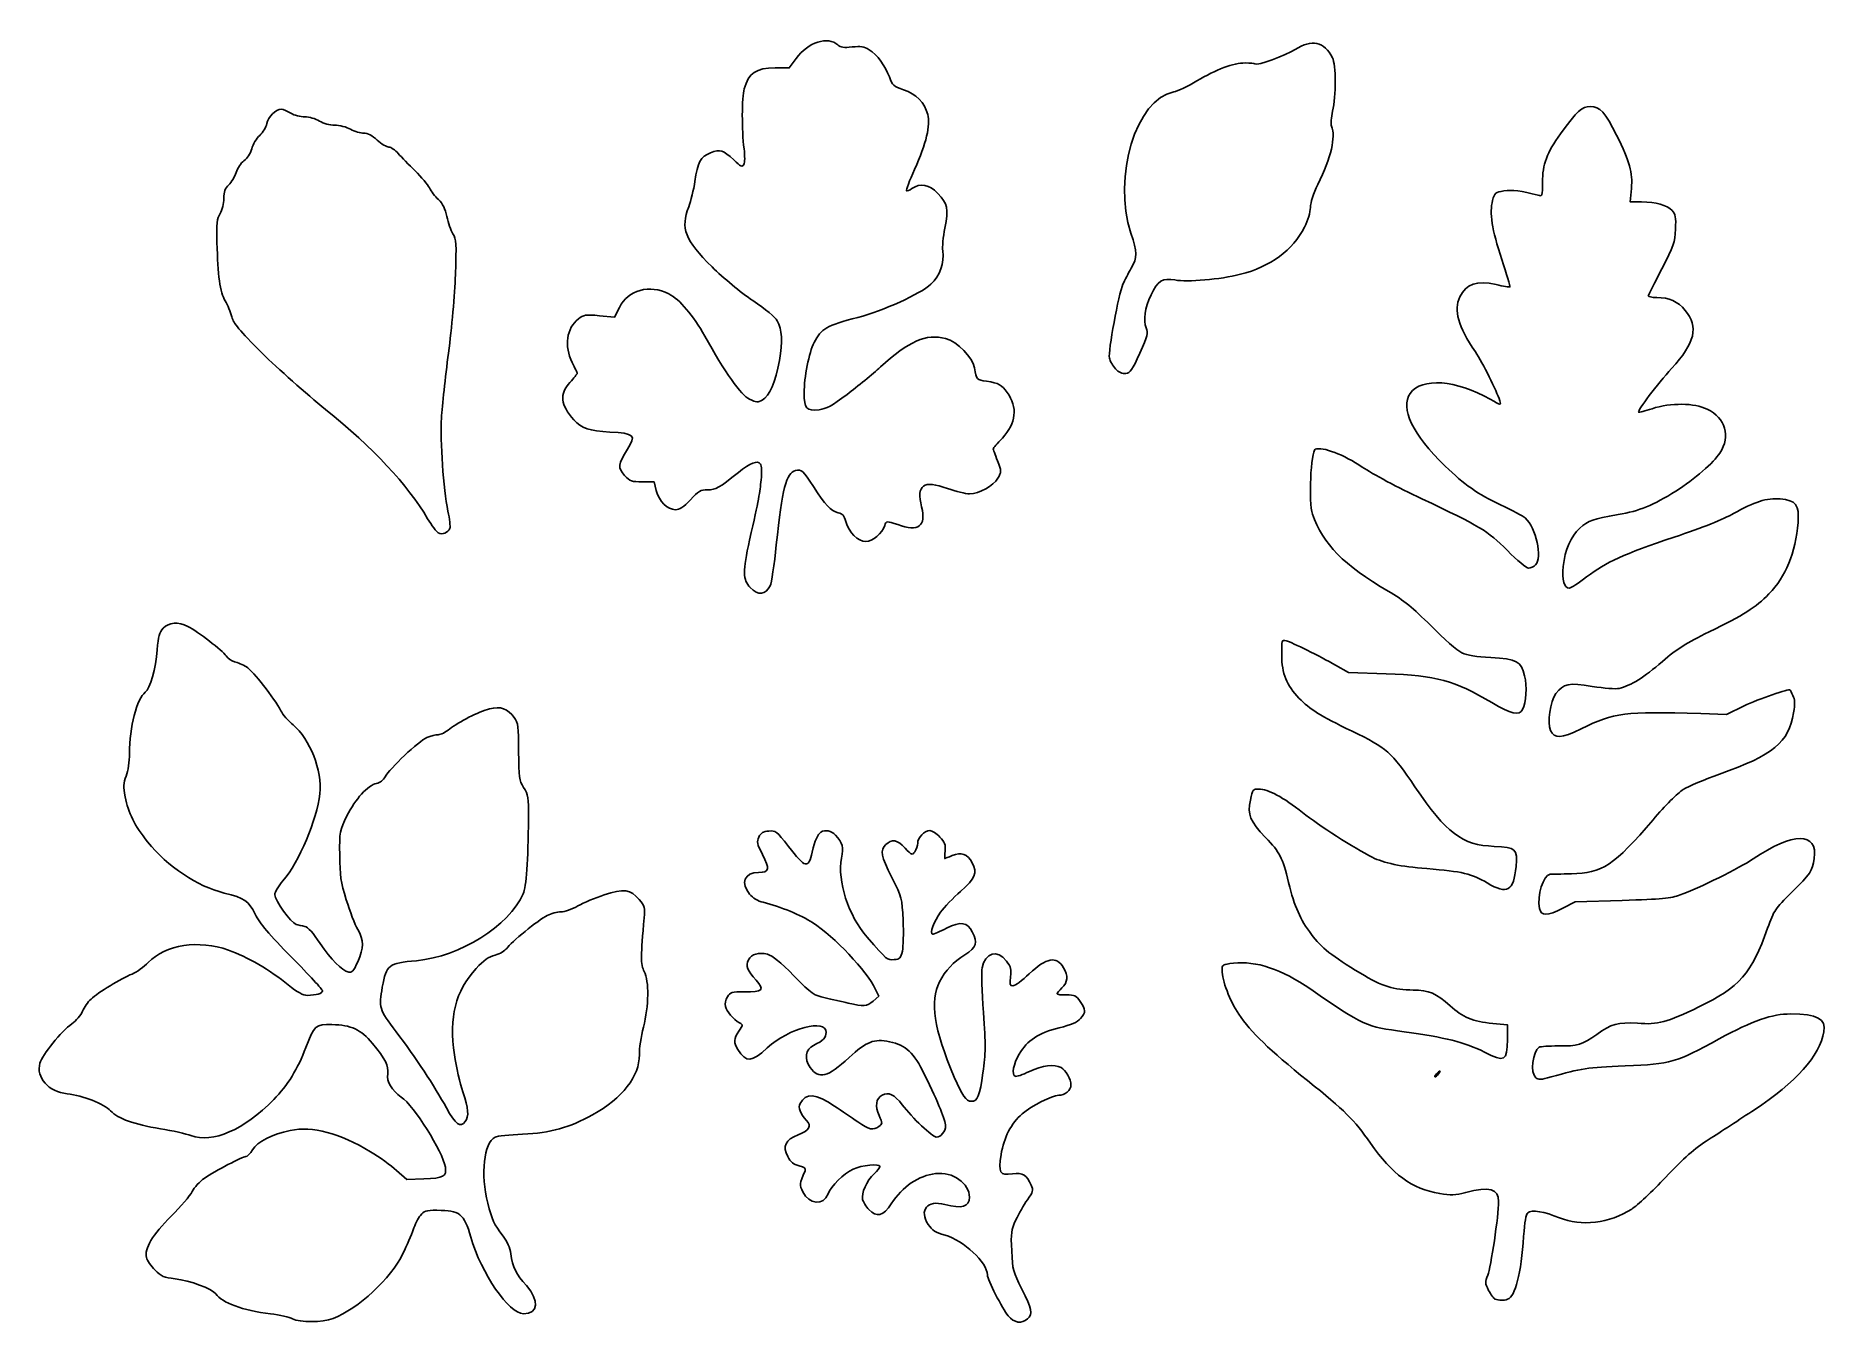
# Model space of a CAD drawing. Header units: centimetres. Extents: x -11.2 to 11.1, y -8 to 8.
import ezdxf

# ---------------------------------------------------------------- set-up
doc = ezdxf.new("R2010")
doc.units = ezdxf.units.CM
doc.header["$MEASUREMENT"] = 0
doc.layers.add('Layer 1', color=7, linetype='Continuous')

msp = doc.modelspace()

# ---------------------------------------------------------------- linework, layer by layer
at = {"layer": 'Layer 1', "color": 54, "lineweight": 25}
for points, knots in [([(-2.26183, 1.1716), (-2.35533, 1.2651), (-2.35674, 1.37112), (-2.2697, 1.76304), (-2.2697, 1.76304), (-2.15373, 2.2852), (-2.14135, 2.3497), (-2.12575, 2.51296), (-2.12575, 2.51296), (-2.11728, 2.60164), (-2.12047, 2.68965), (-2.13286, 2.70855), (-2.13286, 2.70855), (-2.16718, 2.76093), (-2.26299, 2.72546), (-2.40955, 2.6061), (-2.40955, 2.6061), (-2.64878, 2.41127), (-2.68817, 2.38893), (-2.79245, 2.38893), (-2.79245, 2.38893), (-2.88054, 2.38893), (-2.90574, 2.37431), (-3.00632, 2.26491), (-3.00632, 2.26491), (-3.09483, 2.16864), (-3.1371, 2.14089), (-3.19524, 2.14089), (-3.19524, 2.14089), (-3.29416, 2.14089), (-3.39541, 2.2436), (-3.43224, 2.38128), (-3.43224, 2.38128), (-3.43224, 2.38128), (-3.46083, 2.48815), (-3.46083, 2.48815), (-3.46083, 2.48815), (-3.46083, 2.48815), (-3.60696, 2.48815), (-3.60696, 2.48815), (-3.60696, 2.48815), (-3.73914, 2.48815), (-3.76012, 2.49567), (-3.82666, 2.5669), (-3.82666, 2.5669), (-3.91376, 2.66014), (-3.90827, 2.71145), (-3.7917, 2.89397), (-3.7917, 2.89397), (-3.67977, 3.06922), (-3.70354, 3.09251), (-4.01122, 3.1091), (-4.01122, 3.1091), (-4.26875, 3.12298), (-4.36211, 3.15471), (-4.45805, 3.26094), (-4.45805, 3.26094), (-4.62691, 3.44794), (-4.64131, 3.58048), (-4.50871, 3.72725), (-4.50871, 3.72725), (-4.45878, 3.78252), (-4.41792, 3.83366), (-4.41792, 3.8409), (-4.41792, 3.8409), (-4.41792, 3.84814), (-4.44583, 3.90912), (-4.47994, 3.97643), (-4.47994, 3.97643), (-4.58293, 4.17967), (-4.55112, 4.40317), (-4.40257, 4.52002), (-4.40257, 4.52002), (-4.33776, 4.571), (-4.31507, 4.57439), (-4.14146, 4.55902), (-4.14146, 4.55902), (-4.14146, 4.55902), (-3.95133, 4.54219), (-3.95133, 4.54219), (-3.95133, 4.54219), (-3.95133, 4.54219), (-3.89224, 4.66239), (-3.89224, 4.66239), (-3.89224, 4.66239), (-3.78547, 4.87959), (-3.5131, 4.95433), (-3.27571, 4.83158), (-3.27571, 4.83158), (-3.14047, 4.76164), (-2.97013, 4.56119), (-2.82872, 4.30557), (-2.82872, 4.30557), (-2.5807, 3.85722), (-2.37591, 3.56838), (-2.27064, 3.51842), (-2.27064, 3.51842), (-2.18703, 3.47874), (-2.16787, 3.47747), (-2.11229, 3.5079), (-2.11229, 3.5079), (-2.02025, 3.55829), (-1.94452, 3.73299), (-1.89871, 4.00061), (-1.89871, 4.00061), (-1.85696, 4.24448), (-1.86406, 4.3794), (-1.92482, 4.4969), (-1.92482, 4.4969), (-1.94507, 4.53606), (-2.07559, 4.64356), (-2.22797, 4.74659), (-2.22797, 4.74659), (-2.38371, 4.85189), (-2.59634, 5.02759), (-2.73666, 5.16694), (-2.73666, 5.16694), (-3.07705, 5.50497), (-3.13222, 5.64689), (-3.02829, 5.91715), (-3.02829, 5.91715), (-3.00069, 5.98892), (-2.96628, 6.1309), (-2.95183, 6.23265), (-2.95183, 6.23265), (-2.91788, 6.47179), (-2.88043, 6.54066), (-2.7577, 6.58977), (-2.7577, 6.58977), (-2.63674, 6.63817), (-2.59915, 6.62661), (-2.46721, 6.50045), (-2.46721, 6.50045), (-2.37861, 6.41573), (-2.36131, 6.40781), (-2.34165, 6.44293), (-2.34165, 6.44293), (-2.32861, 6.46624), (-2.32717, 6.54958), (-2.3383, 6.63772), (-2.3383, 6.63772), (-2.36823, 6.87482), (-2.36721, 7.27779), (-2.33639, 7.3876), (-2.33639, 7.3876), (-2.28141, 7.58357), (-2.18644, 7.64753), (-1.95047, 7.64753), (-1.95047, 7.64753), (-1.95047, 7.64753), (-1.77611, 7.64753), (-1.77611, 7.64753), (-1.77611, 7.64753), (-1.77611, 7.64753), (-1.68934, 7.76535), (-1.68934, 7.76535), (-1.68934, 7.76535), (-1.53908, 7.96939), (-1.29569, 8.0479), (-1.16896, 7.93321), (-1.16896, 7.93321), (-1.13619, 7.90355), (-1.09419, 7.89775), (-0.99221, 7.9088), (-0.99221, 7.9088), (-0.88475, 7.92044), (-0.84315, 7.91366), (-0.78069, 7.87434), (-0.78069, 7.87434), (-0.67798, 7.80967), (-0.57889, 7.67685), (-0.5278, 7.53533), (-0.5278, 7.53533), (-0.48942, 7.42907), (-0.47629, 7.4172), (-0.34994, 7.37465), (-0.34994, 7.37465), (-0.19326, 7.32188), (-0.08967, 7.21588), (-0.0497, 7.06744), (-0.0497, 7.06744), (-0.01376, 6.93399), (-0.06842, 6.70533), (-0.21329, 6.38298), (-0.21329, 6.38298), (-0.27616, 6.2431), (-0.32218, 6.12323), (-0.31556, 6.11661), (-0.31556, 6.11661), (-0.30894, 6.10999), (-0.278, 6.12246), (-0.24679, 6.14432), (-0.24679, 6.14432), (-0.14322, 6.21687), (-0.03104, 6.19589), (0.07531, 6.08409), (0.07531, 6.08409), (0.19907, 5.95399), (0.21107, 5.89524), (0.16366, 5.65151), (0.16366, 5.65151), (0.14199, 5.54013), (0.13003, 5.41235), (0.13709, 5.36756), (0.13709, 5.36756), (0.16058, 5.21851), (0.10238, 5.05469), (-0.01106, 4.9505), (-0.01106, 4.9505), (-0.14247, 4.82983), (-0.60783, 4.61833), (-0.92086, 4.53701), (-0.92086, 4.53701), (-1.31146, 4.43554), (-1.37692, 4.3979), (-1.46651, 4.22324), (-1.46651, 4.22324), (-1.52826, 4.10288), (-1.59015, 3.78888), (-1.59015, 3.59604), (-1.59015, 3.59604), (-1.59015, 3.4016), (-1.56152, 3.3695), (-1.40396, 3.38726), (-1.40396, 3.38726), (-1.31427, 3.39737), (-1.24624, 3.43464), (-1.05465, 3.57865), (-1.05465, 3.57865), (-0.92379, 3.67701), (-0.73687, 3.83077), (-0.63926, 3.92034), (-0.63926, 3.92034), (-0.29163, 4.23937), (-0.06416, 4.33893), (0.17098, 4.275), (0.17098, 4.275), (0.32058, 4.23433), (0.50892, 4.04335), (0.53117, 3.90976), (0.53117, 3.90976), (0.5558, 3.76184), (0.55708, 3.76043), (0.68371, 3.74144), (0.68371, 3.74144), (0.83426, 3.71887), (0.87345, 3.69772), (0.94128, 3.60246), (0.94128, 3.60246), (1.07346, 3.41683), (1.05207, 3.21746), (0.88028, 3.03381), (0.88028, 3.03381), (0.81759, 2.96679), (0.76629, 2.90688), (0.76629, 2.90069), (0.76629, 2.90069), (0.76629, 2.8945), (0.78996, 2.82759), (0.81888, 2.752), (0.81888, 2.752), (0.87082, 2.61627), (0.87089, 2.61355), (0.82451, 2.53275), (0.82451, 2.53275), (0.76856, 2.43527), (0.59298, 2.33931), (0.47055, 2.33931), (0.47055, 2.33931), (0.42282, 2.33931), (0.29961, 2.36912), (0.19673, 2.40556), (0.19673, 2.40556), (-0.10814, 2.51355), (-0.1927, 2.45327), (-0.12606, 2.17546), (-0.12606, 2.17546), (-0.06754, 1.9315), (-0.16141, 1.86207), (-0.42435, 1.95484), (-0.42435, 1.95484), (-0.55895, 2.00233), (-0.56675, 2.00179), (-0.58518, 1.9437), (-0.58518, 1.9437), (-0.61583, 1.84712), (-0.73772, 1.744), (-0.82123, 1.744), (-0.82123, 1.744), (-0.92036, 1.744), (-1.03279, 1.85656), (-1.06938, 1.99242), (-1.06938, 1.99242), (-1.08964, 2.06768), (-1.10969, 2.09075), (-1.16546, 2.103), (-1.16546, 2.103), (-1.25361, 2.12236), (-1.33052, 2.20381), (-1.47398, 2.42974), (-1.47398, 2.42974), (-1.60132, 2.63029), (-1.62048, 2.64719), (-1.69824, 2.62768), (-1.69824, 2.62768), (-1.81372, 2.5987), (-1.86268, 2.40849), (-1.93648, 1.70218), (-1.93648, 1.70218), (-1.9624, 1.45407), (-1.99722, 1.22525), (-2.01384, 1.19368), (-2.01384, 1.19368), (-2.07588, 1.07592), (-2.15875, 1.06854), (-2.2618, 1.17159), (-2.2618, 1.17159), (-2.2618, 1.17159), (-2.26183, 1.1716), (-2.26183, 1.1716)], [0, 0, 0, 0, 0.01234568, 0.01234568, 0.01234568, 0.01234568, 0.02469136, 0.02469136, 0.02469136, 0.02469136, 0.03703704, 0.03703704, 0.03703704, 0.03703704, 0.04938272, 0.04938272, 0.04938272, 0.04938272, 0.0617284, 0.0617284, 0.0617284, 0.0617284, 0.07407407, 0.07407407, 0.07407407, 0.07407407, 0.08641975, 0.08641975, 0.08641975, 0.08641975, 0.09876543, 0.09876543, 0.09876543, 0.09876543, 0.11111111, 0.11111111, 0.11111111, 0.11111111, 0.12345679, 0.12345679, 0.12345679, 0.12345679, 0.13580247, 0.13580247, 0.13580247, 0.13580247, 0.14814815, 0.14814815, 0.14814815, 0.14814815, 0.16049383, 0.16049383, 0.16049383, 0.16049383, 0.17283951, 0.17283951, 0.17283951, 0.17283951, 0.18518519, 0.18518519, 0.18518519, 0.18518519, 0.19753086, 0.19753086, 0.19753086, 0.19753086, 0.20987654, 0.20987654, 0.20987654, 0.20987654, 0.22222222, 0.22222222, 0.22222222, 0.22222222, 0.2345679, 0.2345679, 0.2345679, 0.2345679, 0.24691358, 0.24691358, 0.24691358, 0.24691358, 0.25925926, 0.25925926, 0.25925926, 0.25925926, 0.27160494, 0.27160494, 0.27160494, 0.27160494, 0.28395062, 0.28395062, 0.28395062, 0.28395062, 0.2962963, 0.2962963, 0.2962963, 0.2962963, 0.30864198, 0.30864198, 0.30864198, 0.30864198, 0.32098765, 0.32098765, 0.32098765, 0.32098765, 0.33333333, 0.33333333, 0.33333333, 0.33333333, 0.34567901, 0.34567901, 0.34567901, 0.34567901, 0.35802469, 0.35802469, 0.35802469, 0.35802469, 0.37037037, 0.37037037, 0.37037037, 0.37037037, 0.38271605, 0.38271605, 0.38271605, 0.38271605, 0.39506173, 0.39506173, 0.39506173, 0.39506173, 0.40740741, 0.40740741, 0.40740741, 0.40740741, 0.41975309, 0.41975309, 0.41975309, 0.41975309, 0.43209877, 0.43209877, 0.43209877, 0.43209877, 0.44444444, 0.44444444, 0.44444444, 0.44444444, 0.45679012, 0.45679012, 0.45679012, 0.45679012, 0.4691358, 0.4691358, 0.4691358, 0.4691358, 0.48148148, 0.48148148, 0.48148148, 0.48148148, 0.49382716, 0.49382716, 0.49382716, 0.49382716, 0.50617284, 0.50617284, 0.50617284, 0.50617284, 0.51851852, 0.51851852, 0.51851852, 0.51851852, 0.5308642, 0.5308642, 0.5308642, 0.5308642, 0.54320988, 0.54320988, 0.54320988, 0.54320988, 0.55555556, 0.55555556, 0.55555556, 0.55555556, 0.56790123, 0.56790123, 0.56790123, 0.56790123, 0.58024691, 0.58024691, 0.58024691, 0.58024691, 0.59259259, 0.59259259, 0.59259259, 0.59259259, 0.60493827, 0.60493827, 0.60493827, 0.60493827, 0.61728395, 0.61728395, 0.61728395, 0.61728395, 0.62962963, 0.62962963, 0.62962963, 0.62962963, 0.64197531, 0.64197531, 0.64197531, 0.64197531, 0.65432099, 0.65432099, 0.65432099, 0.65432099, 0.66666667, 0.66666667, 0.66666667, 0.66666667, 0.67901235, 0.67901235, 0.67901235, 0.67901235, 0.69135802, 0.69135802, 0.69135802, 0.69135802, 0.7037037, 0.7037037, 0.7037037, 0.7037037, 0.71604938, 0.71604938, 0.71604938, 0.71604938, 0.72839506, 0.72839506, 0.72839506, 0.72839506, 0.74074074, 0.74074074, 0.74074074, 0.74074074, 0.75308642, 0.75308642, 0.75308642, 0.75308642, 0.7654321, 0.7654321, 0.7654321, 0.7654321, 0.77777778, 0.77777778, 0.77777778, 0.77777778, 0.79012346, 0.79012346, 0.79012346, 0.79012346, 0.80246914, 0.80246914, 0.80246914, 0.80246914, 0.81481481, 0.81481481, 0.81481481, 0.81481481, 0.82716049, 0.82716049, 0.82716049, 0.82716049, 0.83950617, 0.83950617, 0.83950617, 0.83950617, 0.85185185, 0.85185185, 0.85185185, 0.85185185, 0.86419753, 0.86419753, 0.86419753, 0.86419753, 0.87654321, 0.87654321, 0.87654321, 0.87654321, 0.88888889, 0.88888889, 0.88888889, 0.88888889, 0.90123457, 0.90123457, 0.90123457, 0.90123457, 0.91358025, 0.91358025, 0.91358025, 0.91358025, 0.92592593, 0.92592593, 0.92592593, 0.92592593, 0.9382716, 0.9382716, 0.9382716, 0.9382716, 0.95061728, 0.95061728, 0.95061728, 0.95061728, 0.96296296, 0.96296296, 0.96296296, 0.96296296, 0.97530864, 0.97530864, 0.97530864, 0.97530864, 1, 1, 1, 1]), ([(2.28975, 3.89802), (2.25632, 3.93409), (2.22238, 3.99358), (2.21434, 4.0302), (2.21434, 4.0302), (2.19651, 4.11137), (2.32843, 4.83112), (2.38326, 4.95188), (2.38326, 4.95188), (2.40495, 4.99963), (2.45096, 5.08875), (2.48551, 5.14993), (2.48551, 5.14993), (2.56437, 5.28956), (2.56408, 5.3448), (2.48321, 5.58743), (2.48321, 5.58743), (2.24964, 6.28813), (2.5455, 7.26262), (3.01795, 7.34869), (3.01795, 7.34869), (3.06663, 7.35756), (3.19576, 7.41901), (3.3049, 7.48525), (3.3049, 7.48525), (3.54071, 7.62836), (3.75845, 7.70933), (3.90754, 7.70933), (3.90754, 7.70933), (3.96717, 7.70933), (4.02138, 7.70392), (4.028, 7.6973), (4.028, 7.6973), (4.05251, 7.67278), (4.41215, 7.80145), (4.52938, 7.87668), (4.52938, 7.87668), (4.7358, 8.00914), (4.88953, 7.97538), (4.99398, 7.77464), (4.99398, 7.77464), (5.03882, 7.68847), (5.03973, 7.29591), (4.99554, 7.10817), (4.99554, 7.10817), (4.97765, 7.0322), (4.97146, 6.94848), (4.98178, 6.92213), (4.98178, 6.92213), (5.03652, 6.78234), (4.97893, 6.53625), (4.81149, 6.19451), (4.81149, 6.19451), (4.75494, 6.0791), (4.7208, 5.97281), (4.71959, 5.90837), (4.71959, 5.90837), (4.71845, 5.84754), (4.68818, 5.74758), (4.64517, 5.66256), (4.64517, 5.66256), (4.49946, 5.37456), (4.22295, 5.17111), (3.84636, 5.07479), (3.84636, 5.07479), (3.59592, 5.01074), (3.186, 4.97516), (3.03137, 5.00404), (3.03137, 5.00404), (2.87744, 5.0328), (2.81328, 4.9932), (2.733, 4.8199), (2.733, 4.8199), (2.65624, 4.65423), (2.6334, 4.50027), (2.67182, 4.40752), (2.67182, 4.40752), (2.69889, 4.34217), (2.69125, 4.31156), (2.59301, 4.0916), (2.59301, 4.0916), (2.49775, 3.87833), (2.47591, 3.84707), (2.41739, 3.84022), (2.41739, 3.84022), (2.37045, 3.83473), (2.33247, 3.85192), (2.28978, 3.89799), (2.28978, 3.89799), (2.28978, 3.89799), (2.28975, 3.89802), (2.28975, 3.89802)], [0, 0, 0, 0, 0.04166667, 0.04166667, 0.04166667, 0.04166667, 0.08333333, 0.08333333, 0.08333333, 0.08333333, 0.125, 0.125, 0.125, 0.125, 0.16666667, 0.16666667, 0.16666667, 0.16666667, 0.20833333, 0.20833333, 0.20833333, 0.20833333, 0.25, 0.25, 0.25, 0.25, 0.29166667, 0.29166667, 0.29166667, 0.29166667, 0.33333333, 0.33333333, 0.33333333, 0.33333333, 0.375, 0.375, 0.375, 0.375, 0.41666667, 0.41666667, 0.41666667, 0.41666667, 0.45833333, 0.45833333, 0.45833333, 0.45833333, 0.5, 0.5, 0.5, 0.5, 0.54166667, 0.54166667, 0.54166667, 0.54166667, 0.58333333, 0.58333333, 0.58333333, 0.58333333, 0.625, 0.625, 0.625, 0.625, 0.66666667, 0.66666667, 0.66666667, 0.66666667, 0.70833333, 0.70833333, 0.70833333, 0.70833333, 0.75, 0.75, 0.75, 0.75, 0.79166667, 0.79166667, 0.79166667, 0.79166667, 0.83333333, 0.83333333, 0.83333333, 0.83333333, 0.875, 0.875, 0.875, 0.875, 0.91666667, 0.91666667, 0.91666667, 0.91666667, 1, 1, 1, 1]), ([(7.0212, -7.69898), (7.00379, -7.69198), (6.96732, -7.64271), (6.94017, -7.5895), (6.94017, -7.5895), (6.89386, -7.49873), (6.89324, -7.487), (6.9299, -7.39955), (6.9299, -7.39955), (6.96693, -7.31125), (7.06402, -6.6522), (7.06487, -6.48336), (7.06487, -6.48336), (7.06569, -6.32396), (6.94695, -6.29086), (6.6542, -6.36886), (6.6542, -6.36886), (6.51979, -6.40468), (6.47009, -6.40682), (6.33019, -6.38286), (6.33019, -6.38286), (5.98462, -6.32367), (5.7339, -6.14157), (5.46717, -5.75605), (5.46717, -5.75605), (5.26341, -5.46155), (5.15147, -5.35), (4.68401, -4.97564), (4.68401, -4.97564), (4.20415, -4.59135), (3.97888, -4.37375), (3.82621, -4.14704), (3.82621, -4.14704), (3.71445, -3.98109), (3.61741, -3.72584), (3.61741, -3.59787), (3.61741, -3.59787), (3.61741, -3.53187), (3.62434, -3.5277), (3.76004, -3.512), (3.76004, -3.512), (4.04294, -3.47926), (4.35691, -3.58496), (4.72344, -3.83633), (4.72344, -3.83633), (5.39251, -4.29519), (5.40762, -4.30207), (5.88883, -4.36676), (5.88883, -4.36676), (6.39075, -4.43424), (6.64248, -4.49798), (6.88692, -4.61948), (6.88692, -4.61948), (7.14513, -4.74784), (7.16807, -4.7353), (7.17336, -4.46281), (7.17336, -4.46281), (7.17336, -4.46281), (7.1769, -4.28047), (7.1769, -4.28047), (7.1769, -4.28047), (7.1769, -4.28047), (6.99087, -4.26222), (6.99087, -4.26222), (6.99087, -4.26222), (6.74027, -4.23764), (6.61826, -4.18708), (6.45961, -4.04209), (6.45961, -4.04209), (6.29344, -3.89022), (6.19013, -3.8461), (6.0007, -3.8461), (6.0007, -3.8461), (5.75531, -3.8461), (5.61924, -3.80272), (5.34164, -3.63599), (5.34164, -3.63599), (4.98996, -3.42477), (4.85379, -3.31711), (4.73117, -3.15335), (4.73117, -3.15335), (4.59067, -2.96569), (4.52225, -2.80997), (4.44742, -2.50755), (4.44742, -2.50755), (4.36841, -2.18819), (4.3408, -2.13417), (4.15936, -1.9438), (4.15936, -1.9438), (3.96472, -1.73959), (3.93264, -1.66073), (3.97058, -1.47986), (3.97058, -1.47986), (3.99828, -1.34776), (4.00351, -1.34083), (4.07524, -1.34106), (4.07524, -1.34106), (4.19256, -1.34144), (4.37824, -1.44139), (4.62202, -1.63539), (4.62202, -1.63539), (4.81722, -1.79073), (5.26798, -2.07928), (5.49051, -2.19135), (5.49051, -2.19135), (5.6353, -2.26427), (5.84087, -2.30727), (6.16879, -2.33324), (6.16879, -2.33324), (6.61553, -2.36862), (6.72642, -2.39488), (6.92247, -2.51168), (6.92247, -2.51168), (7.17243, -2.6606), (7.25324, -2.61437), (7.28183, -2.30611), (7.28183, -2.30611), (7.3022, -2.08637), (7.28228, -2.06801), (7.01021, -2.05582), (7.01021, -2.05582), (6.60574, -2.03769), (6.41774, -1.8962), (6.02168, -1.31184), (6.02168, -1.31184), (5.72863, -0.87947), (5.67009, -0.82775), (5.23801, -0.61949), (5.23801, -0.61949), (4.83518, -0.42532), (4.71509, -0.35066), (4.57664, -0.20828), (4.57664, -0.20828), (4.42169, -0.04893), (4.36157, 0.10089), (4.36157, 0.32764), (4.36157, 0.32764), (4.36157, 0.5183), (4.36287, 0.5225), (4.41738, 0.50694), (4.41738, 0.50694), (4.4942, 0.485), (4.83623, 0.31614), (5.0313, 0.20385), (5.0313, 0.20385), (5.0313, 0.20385), (5.19253, 0.11104), (5.19253, 0.11104), (5.19253, 0.11104), (5.19253, 0.11104), (5.66382, 0.09559), (5.66382, 0.09559), (5.66382, 0.09559), (6.28803, 0.07513), (6.51399, 0.0134), (6.98062, -0.26417), (6.98062, -0.26417), (7.22269, -0.40816), (7.31972, -0.42939), (7.36332, -0.34792), (7.36332, -0.34792), (7.40863, -0.26324), (7.42045, -0.06329), (7.3881, 0.07156), (7.3881, 0.07156), (7.34472, 0.25234), (7.29183, 0.2807), (6.9673, 0.29718), (6.9673, 0.29718), (6.78466, 0.30645), (6.67564, 0.32464), (6.60639, 0.35739), (6.60639, 0.35739), (6.55182, 0.3832), (6.37881, 0.5337), (6.22192, 0.69185), (6.22192, 0.69185), (5.99422, 0.92137), (5.88662, 1.00872), (5.68862, 1.12475), (5.68862, 1.12475), (5.13331, 1.45017), (4.87687, 1.71144), (4.74449, 2.08665), (4.74449, 2.08665), (4.69526, 2.22616), (4.72341, 2.87361), (4.77962, 2.89518), (4.77962, 2.89518), (4.86782, 2.92902), (5.14091, 2.82502), (5.36517, 2.67219), (5.36517, 2.67219), (5.49299, 2.58508), (5.81141, 2.41526), (6.10573, 2.27722), (6.10573, 2.27722), (6.8355, 1.93495), (6.92087, 1.88332), (7.17327, 1.63156), (7.17327, 1.63156), (7.29406, 1.51108), (7.41326, 1.4125), (7.43815, 1.4125), (7.43815, 1.4125), (7.46305, 1.4125), (7.50231, 1.43139), (7.52541, 1.45449), (7.52541, 1.45449), (7.61303, 1.54211), (7.52961, 1.91675), (7.39548, 2.03805), (7.39548, 2.03805), (7.36955, 2.0615), (7.23163, 2.13544), (7.08899, 2.20236), (7.08899, 2.20236), (6.80155, 2.33721), (6.63501, 2.45338), (6.39826, 2.68421), (6.39826, 2.68421), (5.99232, 3.07999), (5.83504, 3.40726), (5.96299, 3.58994), (5.96299, 3.58994), (6.10448, 3.79195), (6.53476, 3.76058), (6.96004, 3.51726), (6.96004, 3.51726), (7.09485, 3.44013), (7.09549, 3.44003), (7.07772, 3.49891), (7.07772, 3.49891), (7.03971, 3.62479), (6.86856, 3.96761), (6.77426, 4.10676), (6.77426, 4.10676), (6.55794, 4.42598), (6.50151, 4.62606), (6.58074, 4.79303), (6.58074, 4.79303), (6.65896, 4.95787), (6.79112, 5.00303), (7.03188, 4.94719), (7.03188, 4.94719), (7.12248, 4.92618), (7.20049, 4.91287), (7.20524, 4.91761), (7.20524, 4.91761), (7.20998, 4.92235), (7.16444, 5.07605), (7.10404, 5.25916), (7.10404, 5.25916), (6.97985, 5.63562), (6.94769, 5.84093), (6.98892, 5.99405), (6.98892, 5.99405), (7.01545, 6.09257), (7.02249, 6.09856), (7.13091, 6.11482), (7.13091, 6.11482), (7.2313, 6.12987), (7.34741, 6.11485), (7.5552, 6.05994), (7.5552, 6.05994), (7.60923, 6.04566), (7.61101, 6.05083), (7.61101, 6.22145), (7.61101, 6.22145), (7.61101, 6.4448), (7.66561, 6.59137), (7.8362, 6.82603), (7.8362, 6.82603), (8.04588, 7.11445), (8.10314, 7.16719), (8.20655, 7.16719), (8.20655, 7.16719), (8.32541, 7.16719), (8.39413, 7.09197), (8.53514, 6.80752), (8.53514, 6.80752), (8.70154, 6.47188), (8.73636, 6.34702), (8.71953, 6.14634), (8.71953, 6.14634), (8.71953, 6.14634), (8.7053, 5.97656), (8.7053, 5.97656), (8.7053, 5.97656), (8.7053, 5.97656), (8.84648, 5.97643), (8.84648, 5.97643), (8.84648, 5.97643), (9.02745, 5.97624), (9.16051, 5.93887), (9.22553, 5.86994), (9.22553, 5.86994), (9.26995, 5.82285), (9.27584, 5.79063), (9.26831, 5.63575), (9.26831, 5.63575), (9.26034, 5.47162), (9.24575, 5.42917), (9.09882, 5.14247), (9.09882, 5.14247), (9.0104, 4.96994), (8.93434, 4.81913), (8.92979, 4.80736), (8.92979, 4.80736), (8.92524, 4.79558), (8.97304, 4.78595), (9.036, 4.78595), (9.036, 4.78595), (9.18973, 4.78595), (9.29824, 4.73661), (9.39039, 4.62482), (9.39039, 4.62482), (9.55988, 4.41921), (9.51314, 4.2207), (9.22002, 3.90123), (9.22002, 3.90123), (9.04208, 3.70729), (8.79149, 3.37395), (8.80984, 3.3556), (8.80984, 3.3556), (8.81355, 3.35188), (8.88857, 3.37189), (8.97654, 3.40007), (8.97654, 3.40007), (9.21108, 3.47518), (9.50331, 3.47275), (9.66137, 3.39437), (9.66137, 3.39437), (9.89526, 3.27838), (9.95815, 3.06279), (9.82113, 2.84674), (9.82113, 2.84674), (9.74619, 2.72856), (9.50679, 2.52206), (9.27292, 2.37384), (9.27292, 2.37384), (8.98985, 2.19445), (8.82224, 2.12608), (8.55246, 2.07997), (8.55246, 2.07997), (8.23716, 2.02608), (8.18727, 2.00834), (8.07578, 1.91044), (8.07578, 1.91044), (7.96616, 1.8142), (7.89071, 1.63954), (7.86956, 1.43312), (7.86956, 1.43312), (7.8522, 1.26364), (7.88008, 1.16446), (7.9451, 1.16446), (7.9451, 1.16446), (7.96418, 1.16446), (8.06146, 1.22639), (8.16126, 1.30207), (8.16126, 1.30207), (8.41227, 1.49242), (8.61114, 1.583), (9.25133, 1.79861), (9.25133, 1.79861), (9.60987, 1.91936), (9.87114, 2.02327), (9.99307, 2.0936), (9.99307, 2.0936), (10.24545, 2.23917), (10.40626, 2.2895), (10.57445, 2.27555), (10.57445, 2.27555), (10.7681, 2.25949), (10.81387, 2.1989), (10.79543, 1.98301), (10.79543, 1.98301), (10.7627, 1.59964), (10.64246, 1.30337), (10.43356, 1.09141), (10.43356, 1.09141), (10.2648, 0.92018), (10.12007, 0.82843), (9.68708, 0.61822), (9.68708, 0.61822), (9.39717, 0.47748), (9.2942, 0.41198), (9.10465, 0.24775), (9.10465, 0.24775), (8.87821, 0.05156), (8.71269, -0.05121), (8.56617, -0.08661), (8.56617, -0.08661), (8.52326, -0.09698), (8.38196, -0.08624), (8.23107, -0.06114), (8.23107, -0.06114), (7.93984, -0.0127), (7.87205, -0.02631), (7.77921, -0.15184), (7.77921, -0.15184), (7.70726, -0.24911), (7.66826, -0.51687), (7.71252, -0.60961), (7.71252, -0.60961), (7.76409, -0.71768), (7.83871, -0.71373), (8.09468, -0.5894), (8.09468, -0.5894), (8.51668, -0.38442), (8.61799, -0.37158), (9.58296, -0.40064), (9.58296, -0.40064), (9.58296, -0.40064), (9.90542, -0.41035), (9.90542, -0.41035), (9.90542, -0.41035), (9.90542, -0.41035), (10.12311, -0.30498), (10.12311, -0.30498), (10.12311, -0.30498), (10.30255, -0.21812), (10.68875, -0.08526), (10.69826, -0.10712), (10.69826, -0.10712), (10.69966, -0.11034), (10.71502, -0.14132), (10.73238, -0.17595), (10.73238, -0.17595), (10.75619, -0.22344), (10.75794, -0.27629), (10.73948, -0.39091), (10.73948, -0.39091), (10.68003, -0.76002), (10.48614, -0.92072), (9.81861, -1.15411), (9.81861, -1.15411), (9.63443, -1.2185), (9.42996, -1.30525), (9.36423, -1.34688), (9.36423, -1.34688), (9.29463, -1.39096), (9.13796, -1.54797), (8.98916, -1.72276), (8.98916, -1.72276), (8.50505, -2.29142), (8.35181, -2.39299), (7.97067, -2.39787), (7.97067, -2.39787), (7.84789, -2.39944), (7.72818, -2.40223), (7.70465, -2.40407), (7.70465, -2.40407), (7.62116, -2.41059), (7.53979, -2.67428), (7.57368, -2.82855), (7.57368, -2.82855), (7.59557, -2.92822), (7.6653, -2.92724), (7.86596, -2.82445), (7.86596, -2.82445), (7.86596, -2.82445), (8.02028, -2.7454), (8.02028, -2.7454), (8.02028, -2.7454), (8.02028, -2.7454), (8.60319, -2.7288), (8.60319, -2.7288), (8.60319, -2.7288), (9.10417, -2.71453), (9.206, -2.70497), (9.32765, -2.66073), (9.32765, -2.66073), (9.55992, -2.57627), (10.07272, -2.32277), (10.23704, -2.21118), (10.23704, -2.21118), (10.72924, -1.87693), (11.04642, -1.87459), (10.99679, -2.20556), (10.99679, -2.20556), (10.97241, -2.36815), (10.95482, -2.39464), (10.71452, -2.63065), (10.71452, -2.63065), (10.50859, -2.8329), (10.49644, -2.85109), (10.41611, -3.07713), (10.41611, -3.07713), (10.21712, -3.63709), (10.06213, -3.81448), (9.56074, -4.05612), (9.56074, -4.05612), (9.15312, -4.25257), (9.05449, -4.27887), (8.79313, -4.26083), (8.79313, -4.26083), (8.55624, -4.24448), (8.46374, -4.26983), (8.28704, -4.39955), (8.28704, -4.39955), (8.11365, -4.52683), (8.04725, -4.54685), (7.80944, -4.54352), (7.80944, -4.54352), (7.69348, -4.5419), (7.58534, -4.54918), (7.56914, -4.5597), (7.56914, -4.5597), (7.48787, -4.61248), (7.45764, -4.88226), (7.52659, -4.93949), (7.52659, -4.93949), (7.55971, -4.96697), (7.59128, -4.96525), (7.71883, -4.929), (7.71883, -4.929), (8.09326, -4.82258), (8.16449, -4.81196), (8.64039, -4.79163), (8.64039, -4.79163), (9.22289, -4.76674), (9.26496, -4.7547), (9.81275, -4.45604), (9.81275, -4.45604), (10.23203, -4.22744), (10.47184, -4.14353), (10.70355, -4.14434), (10.70355, -4.14434), (11.03498, -4.1455), (11.14636, -4.20523), (11.11872, -4.36699), (11.11872, -4.36699), (11.06814, -4.66309), (10.76446, -5.00364), (10.25269, -5.33821), (10.25269, -5.33821), (10.07534, -5.45415), (9.82059, -5.61993), (9.68659, -5.7066), (9.68659, -5.7066), (9.49722, -5.82908), (9.37652, -5.93478), (9.14478, -6.18108), (9.14478, -6.18108), (8.98079, -6.35537), (8.79182, -6.53313), (8.72485, -6.57611), (8.72485, -6.57611), (8.44751, -6.75408), (8.09079, -6.79711), (7.82183, -6.68504), (7.82183, -6.68504), (7.63831, -6.60857), (7.47547, -6.58228), (7.42823, -6.6215), (7.42823, -6.6215), (7.40486, -6.64089), (7.38788, -6.73682), (7.37605, -6.91628), (7.37605, -6.91628), (7.34556, -7.37872), (7.27296, -7.66292), (7.1758, -7.70021), (7.1758, -7.70021), (7.12969, -7.7179), (7.06707, -7.7174), (7.02122, -7.69897), (7.02122, -7.69897), (7.02122, -7.69897), (7.0212, -7.69898), (7.0212, -7.69898)], [0, 0, 0, 0, 0.00694444, 0.00694444, 0.00694444, 0.00694444, 0.01388889, 0.01388889, 0.01388889, 0.01388889, 0.02083333, 0.02083333, 0.02083333, 0.02083333, 0.02777778, 0.02777778, 0.02777778, 0.02777778, 0.03472222, 0.03472222, 0.03472222, 0.03472222, 0.04166667, 0.04166667, 0.04166667, 0.04166667, 0.04861111, 0.04861111, 0.04861111, 0.04861111, 0.05555556, 0.05555556, 0.05555556, 0.05555556, 0.0625, 0.0625, 0.0625, 0.0625, 0.06944444, 0.06944444, 0.06944444, 0.06944444, 0.07638889, 0.07638889, 0.07638889, 0.07638889, 0.08333333, 0.08333333, 0.08333333, 0.08333333, 0.09027778, 0.09027778, 0.09027778, 0.09027778, 0.09722222, 0.09722222, 0.09722222, 0.09722222, 0.10416667, 0.10416667, 0.10416667, 0.10416667, 0.11111111, 0.11111111, 0.11111111, 0.11111111, 0.11805556, 0.11805556, 0.11805556, 0.11805556, 0.125, 0.125, 0.125, 0.125, 0.13194444, 0.13194444, 0.13194444, 0.13194444, 0.13888889, 0.13888889, 0.13888889, 0.13888889, 0.14583333, 0.14583333, 0.14583333, 0.14583333, 0.15277778, 0.15277778, 0.15277778, 0.15277778, 0.15972222, 0.15972222, 0.15972222, 0.15972222, 0.16666667, 0.16666667, 0.16666667, 0.16666667, 0.17361111, 0.17361111, 0.17361111, 0.17361111, 0.18055556, 0.18055556, 0.18055556, 0.18055556, 0.1875, 0.1875, 0.1875, 0.1875, 0.19444444, 0.19444444, 0.19444444, 0.19444444, 0.20138889, 0.20138889, 0.20138889, 0.20138889, 0.20833333, 0.20833333, 0.20833333, 0.20833333, 0.21527778, 0.21527778, 0.21527778, 0.21527778, 0.22222222, 0.22222222, 0.22222222, 0.22222222, 0.22916667, 0.22916667, 0.22916667, 0.22916667, 0.23611111, 0.23611111, 0.23611111, 0.23611111, 0.24305556, 0.24305556, 0.24305556, 0.24305556, 0.25, 0.25, 0.25, 0.25, 0.25694444, 0.25694444, 0.25694444, 0.25694444, 0.26388889, 0.26388889, 0.26388889, 0.26388889, 0.27083333, 0.27083333, 0.27083333, 0.27083333, 0.27777778, 0.27777778, 0.27777778, 0.27777778, 0.28472222, 0.28472222, 0.28472222, 0.28472222, 0.29166667, 0.29166667, 0.29166667, 0.29166667, 0.29861111, 0.29861111, 0.29861111, 0.29861111, 0.30555556, 0.30555556, 0.30555556, 0.30555556, 0.3125, 0.3125, 0.3125, 0.3125, 0.31944444, 0.31944444, 0.31944444, 0.31944444, 0.32638889, 0.32638889, 0.32638889, 0.32638889, 0.33333333, 0.33333333, 0.33333333, 0.33333333, 0.34027778, 0.34027778, 0.34027778, 0.34027778, 0.34722222, 0.34722222, 0.34722222, 0.34722222, 0.35416667, 0.35416667, 0.35416667, 0.35416667, 0.36111111, 0.36111111, 0.36111111, 0.36111111, 0.36805556, 0.36805556, 0.36805556, 0.36805556, 0.375, 0.375, 0.375, 0.375, 0.38194444, 0.38194444, 0.38194444, 0.38194444, 0.38888889, 0.38888889, 0.38888889, 0.38888889, 0.39583333, 0.39583333, 0.39583333, 0.39583333, 0.40277778, 0.40277778, 0.40277778, 0.40277778, 0.40972222, 0.40972222, 0.40972222, 0.40972222, 0.41666667, 0.41666667, 0.41666667, 0.41666667, 0.42361111, 0.42361111, 0.42361111, 0.42361111, 0.43055556, 0.43055556, 0.43055556, 0.43055556, 0.4375, 0.4375, 0.4375, 0.4375, 0.44444444, 0.44444444, 0.44444444, 0.44444444, 0.45138889, 0.45138889, 0.45138889, 0.45138889, 0.45833333, 0.45833333, 0.45833333, 0.45833333, 0.46527778, 0.46527778, 0.46527778, 0.46527778, 0.47222222, 0.47222222, 0.47222222, 0.47222222, 0.47916667, 0.47916667, 0.47916667, 0.47916667, 0.48611111, 0.48611111, 0.48611111, 0.48611111, 0.49305556, 0.49305556, 0.49305556, 0.49305556, 0.5, 0.5, 0.5, 0.5, 0.50694444, 0.50694444, 0.50694444, 0.50694444, 0.51388889, 0.51388889, 0.51388889, 0.51388889, 0.52083333, 0.52083333, 0.52083333, 0.52083333, 0.52777778, 0.52777778, 0.52777778, 0.52777778, 0.53472222, 0.53472222, 0.53472222, 0.53472222, 0.54166667, 0.54166667, 0.54166667, 0.54166667, 0.54861111, 0.54861111, 0.54861111, 0.54861111, 0.55555556, 0.55555556, 0.55555556, 0.55555556, 0.5625, 0.5625, 0.5625, 0.5625, 0.56944444, 0.56944444, 0.56944444, 0.56944444, 0.57638889, 0.57638889, 0.57638889, 0.57638889, 0.58333333, 0.58333333, 0.58333333, 0.58333333, 0.59027778, 0.59027778, 0.59027778, 0.59027778, 0.59722222, 0.59722222, 0.59722222, 0.59722222, 0.60416667, 0.60416667, 0.60416667, 0.60416667, 0.61111111, 0.61111111, 0.61111111, 0.61111111, 0.61805556, 0.61805556, 0.61805556, 0.61805556, 0.625, 0.625, 0.625, 0.625, 0.63194444, 0.63194444, 0.63194444, 0.63194444, 0.63888889, 0.63888889, 0.63888889, 0.63888889, 0.64583333, 0.64583333, 0.64583333, 0.64583333, 0.65277778, 0.65277778, 0.65277778, 0.65277778, 0.65972222, 0.65972222, 0.65972222, 0.65972222, 0.66666667, 0.66666667, 0.66666667, 0.66666667, 0.67361111, 0.67361111, 0.67361111, 0.67361111, 0.68055556, 0.68055556, 0.68055556, 0.68055556, 0.6875, 0.6875, 0.6875, 0.6875, 0.69444444, 0.69444444, 0.69444444, 0.69444444, 0.70138889, 0.70138889, 0.70138889, 0.70138889, 0.70833333, 0.70833333, 0.70833333, 0.70833333, 0.71527778, 0.71527778, 0.71527778, 0.71527778, 0.72222222, 0.72222222, 0.72222222, 0.72222222, 0.72916667, 0.72916667, 0.72916667, 0.72916667, 0.73611111, 0.73611111, 0.73611111, 0.73611111, 0.74305556, 0.74305556, 0.74305556, 0.74305556, 0.75, 0.75, 0.75, 0.75, 0.75694444, 0.75694444, 0.75694444, 0.75694444, 0.76388889, 0.76388889, 0.76388889, 0.76388889, 0.77083333, 0.77083333, 0.77083333, 0.77083333, 0.77777778, 0.77777778, 0.77777778, 0.77777778, 0.78472222, 0.78472222, 0.78472222, 0.78472222, 0.79166667, 0.79166667, 0.79166667, 0.79166667, 0.79861111, 0.79861111, 0.79861111, 0.79861111, 0.80555556, 0.80555556, 0.80555556, 0.80555556, 0.8125, 0.8125, 0.8125, 0.8125, 0.81944444, 0.81944444, 0.81944444, 0.81944444, 0.82638889, 0.82638889, 0.82638889, 0.82638889, 0.83333333, 0.83333333, 0.83333333, 0.83333333, 0.84027778, 0.84027778, 0.84027778, 0.84027778, 0.84722222, 0.84722222, 0.84722222, 0.84722222, 0.85416667, 0.85416667, 0.85416667, 0.85416667, 0.86111111, 0.86111111, 0.86111111, 0.86111111, 0.86805556, 0.86805556, 0.86805556, 0.86805556, 0.875, 0.875, 0.875, 0.875, 0.88194444, 0.88194444, 0.88194444, 0.88194444, 0.88888889, 0.88888889, 0.88888889, 0.88888889, 0.89583333, 0.89583333, 0.89583333, 0.89583333, 0.90277778, 0.90277778, 0.90277778, 0.90277778, 0.90972222, 0.90972222, 0.90972222, 0.90972222, 0.91666667, 0.91666667, 0.91666667, 0.91666667, 0.92361111, 0.92361111, 0.92361111, 0.92361111, 0.93055556, 0.93055556, 0.93055556, 0.93055556, 0.9375, 0.9375, 0.9375, 0.9375, 0.94444444, 0.94444444, 0.94444444, 0.94444444, 0.95138889, 0.95138889, 0.95138889, 0.95138889, 0.95833333, 0.95833333, 0.95833333, 0.95833333, 0.96527778, 0.96527778, 0.96527778, 0.96527778, 0.97222222, 0.97222222, 0.97222222, 0.97222222, 0.97916667, 0.97916667, 0.97916667, 0.97916667, 0.98611111, 0.98611111, 0.98611111, 0.98611111, 1, 1, 1, 1]), ([(-6.14924, 1.85113), (-6.17238, 1.86408), (-6.23197, 1.94406), (-6.28165, 2.02886), (-6.28165, 2.02886), (-6.52936, 2.45167), (-6.96102, 2.91399), (-7.55376, 3.39132), (-7.55376, 3.39132), (-7.79427, 3.585), (-8.14929, 3.90025), (-8.3427, 4.09187), (-8.3427, 4.09187), (-8.6357, 4.38216), (-8.69897, 4.45791), (-8.72203, 4.54606), (-8.72203, 4.54606), (-8.73725, 4.60425), (-8.77414, 4.69327), (-8.80401, 4.7439), (-8.80401, 4.7439), (-8.86745, 4.85143), (-8.89768, 5.06486), (-8.90677, 5.46966), (-8.90677, 5.46966), (-8.91216, 5.70962), (-8.90595, 5.76719), (-8.86759, 5.83226), (-8.86759, 5.83226), (-8.84172, 5.87614), (-8.822, 5.95744), (-8.822, 6.02017), (-8.822, 6.02017), (-8.822, 6.10624), (-8.80817, 6.14374), (-8.75957, 6.18939), (-8.75957, 6.18939), (-8.72524, 6.22165), (-8.68421, 6.2912), (-8.66841, 6.34395), (-8.66841, 6.34395), (-8.65218, 6.39811), (-8.60944, 6.46138), (-8.57023, 6.48931), (-8.57023, 6.48931), (-8.52769, 6.5196), (-8.49025, 6.57789), (-8.4736, 6.63974), (-8.4736, 6.63974), (-8.45864, 6.69528), (-8.41393, 6.77039), (-8.37424, 6.80664), (-8.37424, 6.80664), (-8.33455, 6.84289), (-8.29481, 6.90885), (-8.28594, 6.95321), (-8.28594, 6.95321), (-8.26905, 7.03768), (-8.17396, 7.13163), (-8.10553, 7.13148), (-8.10553, 7.13148), (-8.0835, 7.13143), (-8.03005, 7.10979), (-7.98677, 7.0834), (-7.98677, 7.0834), (-7.94304, 7.05674), (-7.86547, 7.036), (-7.81222, 7.03673), (-7.81222, 7.03673), (-7.75631, 7.0375), (-7.68058, 7.01623), (-7.63048, 6.98568), (-7.63048, 6.98568), (-7.57873, 6.95413), (-7.50263, 6.93328), (-7.43907, 6.93322), (-7.43907, 6.93322), (-7.38104, 6.93317), (-7.29191, 6.9108), (-7.241, 6.88352), (-7.241, 6.88352), (-7.19009, 6.85623), (-7.11614, 6.83391), (-7.07666, 6.83391), (-7.07666, 6.83391), (-7.02947, 6.83391), (-6.97197, 6.80417), (-6.90879, 6.74709), (-6.90879, 6.74709), (-6.85594, 6.69934), (-6.79135, 6.66027), (-6.76526, 6.66027), (-6.76526, 6.66027), (-6.73917, 6.66027), (-6.68618, 6.62428), (-6.6475, 6.5803), (-6.6475, 6.5803), (-6.60883, 6.53632), (-6.51404, 6.43865), (-6.43687, 6.36326), (-6.43687, 6.36326), (-6.35969, 6.28787), (-6.27976, 6.1927), (-6.25925, 6.15177), (-6.25925, 6.15177), (-6.23874, 6.11084), (-6.18792, 6.045), (-6.14632, 6.00545), (-6.14632, 6.00545), (-6.09194, 5.95375), (-6.06273, 5.8945), (-6.04238, 5.79461), (-6.04238, 5.79461), (-6.02681, 5.7182), (-5.99299, 5.62105), (-5.96722, 5.57873), (-5.96722, 5.57873), (-5.92437, 5.50836), (-5.92163, 5.46495), (-5.93511, 5.07023), (-5.93511, 5.07023), (-5.94357, 4.8225), (-5.98067, 4.40623), (-6.02221, 4.09297), (-6.02221, 4.09297), (-6.062, 3.79283), (-6.10132, 3.43006), (-6.10958, 3.28682), (-6.10958, 3.28682), (-6.1264, 2.995), (-6.08497, 2.40177), (-6.02838, 2.12441), (-6.02838, 2.12441), (-6.00789, 2.02396), (-5.99679, 1.92703), (-6.0037, 1.90899), (-6.0037, 1.90899), (-6.02415, 1.8557), (-6.10209, 1.8247), (-6.14926, 1.8511), (-6.14926, 1.8511), (-6.14926, 1.8511), (-6.14924, 1.85113), (-6.14924, 1.85113)], [0, 0, 0, 0, 0.02702703, 0.02702703, 0.02702703, 0.02702703, 0.05405405, 0.05405405, 0.05405405, 0.05405405, 0.08108108, 0.08108108, 0.08108108, 0.08108108, 0.10810811, 0.10810811, 0.10810811, 0.10810811, 0.13513514, 0.13513514, 0.13513514, 0.13513514, 0.16216216, 0.16216216, 0.16216216, 0.16216216, 0.18918919, 0.18918919, 0.18918919, 0.18918919, 0.21621622, 0.21621622, 0.21621622, 0.21621622, 0.24324324, 0.24324324, 0.24324324, 0.24324324, 0.27027027, 0.27027027, 0.27027027, 0.27027027, 0.2972973, 0.2972973, 0.2972973, 0.2972973, 0.32432432, 0.32432432, 0.32432432, 0.32432432, 0.35135135, 0.35135135, 0.35135135, 0.35135135, 0.37837838, 0.37837838, 0.37837838, 0.37837838, 0.40540541, 0.40540541, 0.40540541, 0.40540541, 0.43243243, 0.43243243, 0.43243243, 0.43243243, 0.45945946, 0.45945946, 0.45945946, 0.45945946, 0.48648649, 0.48648649, 0.48648649, 0.48648649, 0.51351351, 0.51351351, 0.51351351, 0.51351351, 0.54054054, 0.54054054, 0.54054054, 0.54054054, 0.56756757, 0.56756757, 0.56756757, 0.56756757, 0.59459459, 0.59459459, 0.59459459, 0.59459459, 0.62162162, 0.62162162, 0.62162162, 0.62162162, 0.64864865, 0.64864865, 0.64864865, 0.64864865, 0.67567568, 0.67567568, 0.67567568, 0.67567568, 0.7027027, 0.7027027, 0.7027027, 0.7027027, 0.72972973, 0.72972973, 0.72972973, 0.72972973, 0.75675676, 0.75675676, 0.75675676, 0.75675676, 0.78378378, 0.78378378, 0.78378378, 0.78378378, 0.81081081, 0.81081081, 0.81081081, 0.81081081, 0.83783784, 0.83783784, 0.83783784, 0.83783784, 0.86486486, 0.86486486, 0.86486486, 0.86486486, 0.89189189, 0.89189189, 0.89189189, 0.89189189, 0.91891892, 0.91891892, 0.91891892, 0.91891892, 0.94594595, 0.94594595, 0.94594595, 0.94594595, 1, 1, 1, 1]), ([(-7.9651, -7.94375), (-8.00057, -7.92447), (-8.12447, -7.89691), (-8.24045, -7.88249), (-8.24045, -7.88249), (-8.58594, -7.83956), (-8.84457, -7.74532), (-8.92258, -7.63394), (-8.92258, -7.63394), (-8.9679, -7.56923), (-9.24503, -7.46597), (-9.42838, -7.44546), (-9.42838, -7.44546), (-9.56679, -7.42998), (-9.59915, -7.41593), (-9.67874, -7.33669), (-9.67874, -7.33669), (-9.72901, -7.28664), (-9.77759, -7.21604), (-9.78668, -7.1798), (-9.78668, -7.1798), (-9.81406, -7.07075), (-9.7099, -6.89725), (-9.47725, -6.66438), (-9.47725, -6.66438), (-9.36044, -6.54745), (-9.243, -6.40965), (-9.21627, -6.35815), (-9.21627, -6.35815), (-9.18955, -6.30665), (-9.12137, -6.23265), (-9.06478, -6.19371), (-9.06478, -6.19371), (-8.92862, -6.10003), (-8.58922, -5.92199), (-8.5468, -5.92199), (-8.5468, -5.92199), (-8.52833, -5.92199), (-8.49098, -5.88429), (-8.46379, -5.83822), (-8.46379, -5.83822), (-8.40483, -5.73829), (-8.22039, -5.6436), (-7.9934, -5.59675), (-7.9934, -5.59675), (-7.71448, -5.53918), (-7.38225, -5.62755), (-6.99307, -5.86282), (-6.99307, -5.86282), (-6.8856, -5.92779), (-6.73944, -6.03186), (-6.66827, -6.0941), (-6.66827, -6.0941), (-6.66827, -6.0941), (-6.53887, -6.20725), (-6.53887, -6.20725), (-6.53887, -6.20725), (-6.53887, -6.20725), (-6.32765, -6.19967), (-6.32765, -6.19967), (-6.32765, -6.19967), (-6.0826, -6.19088), (-6.04235, -6.16877), (-6.06108, -6.05328), (-6.06108, -6.05328), (-6.09222, -5.86139), (-6.45447, -5.28554), (-6.60985, -5.18092), (-6.60985, -5.18092), (-6.72808, -5.10131), (-6.79449, -4.9872), (-6.77934, -4.88969), (-6.77934, -4.88969), (-6.76441, -4.79367), (-6.80961, -4.70375), (-6.96917, -4.51202), (-6.96917, -4.51202), (-7.11433, -4.33759), (-7.23282, -4.2824), (-7.47485, -4.27648), (-7.47485, -4.27648), (-7.67731, -4.27153), (-7.69585, -4.28787), (-7.79908, -4.56199), (-7.79908, -4.56199), (-7.90036, -4.83094), (-8.02433, -5.03172), (-8.20028, -5.2118), (-8.20028, -5.2118), (-8.56886, -5.58901), (-8.96278, -5.7604), (-9.23053, -5.66005), (-9.23053, -5.66005), (-9.29034, -5.63763), (-9.46206, -5.59936), (-9.61213, -5.57499), (-9.61213, -5.57499), (-9.94084, -5.52162), (-10.13683, -5.45109), (-10.23175, -5.35202), (-10.23175, -5.35202), (-10.31705, -5.26299), (-10.57642, -5.16123), (-10.77201, -5.14008), (-10.77201, -5.14008), (-11.00535, -5.11484), (-11.16444, -4.93619), (-11.11307, -4.75708), (-11.11307, -4.75708), (-11.08348, -4.6539), (-10.84399, -4.35818), (-10.71723, -4.2683), (-10.71723, -4.2683), (-10.66276, -4.22968), (-10.60216, -4.15902), (-10.58256, -4.11127), (-10.58256, -4.11127), (-10.56296, -4.06352), (-10.51518, -3.99493), (-10.4764, -3.95884), (-10.4764, -3.95884), (-10.38801, -3.8766), (-10.09956, -3.70061), (-9.96472, -3.64666), (-9.96472, -3.64666), (-9.90869, -3.62424), (-9.8176, -3.55927), (-9.76229, -3.50229), (-9.76229, -3.50229), (-9.54717, -3.28065), (-9.13367, -3.21677), (-8.7631, -3.34793), (-8.7631, -3.34793), (-8.54008, -3.42687), (-8.23062, -3.60664), (-8.01858, -3.78046), (-8.01858, -3.78046), (-7.89936, -3.87818), (-7.8368, -3.91274), (-7.77962, -3.91249), (-7.77962, -3.91249), (-7.67266, -3.91202), (-7.59054, -3.88737), (-7.59054, -3.85572), (-7.59054, -3.85572), (-7.59054, -3.84114), (-7.76205, -3.65547), (-7.97167, -3.44314), (-7.97167, -3.44314), (-8.26124, -3.14981), (-8.37149, -3.01998), (-8.4306, -2.90265), (-8.4306, -2.90265), (-8.51812, -2.72895), (-8.55891, -2.70102), (-8.81811, -2.63728), (-8.81811, -2.63728), (-9.1538, -2.55473), (-9.51794, -2.31065), (-9.77211, -1.99782), (-9.77211, -1.99782), (-9.9304, -1.803), (-10.01454, -1.63429), (-10.0509, -1.43877), (-10.0509, -1.43877), (-10.07484, -1.31005), (-10.07287, -1.27073), (-10.03785, -1.17906), (-10.03785, -1.17906), (-10.01377, -1.11601), (-9.99652, -0.99909), (-9.99641, -0.89823), (-9.99641, -0.89823), (-9.99607, -0.56947), (-9.90423, -0.21222), (-9.8003, -0.13527), (-9.8003, -0.13527), (-9.74101, -0.09137), (-9.66987, 0.16278), (-9.6517, 0.39557), (-9.6517, 0.39557), (-9.63863, 0.56299), (-9.62534, 0.60997), (-9.57625, 0.66222), (-9.57625, 0.66222), (-9.50576, 0.73725), (-9.38972, 0.74609), (-9.26983, 0.68557), (-9.26983, 0.68557), (-9.14673, 0.62343), (-8.8359, 0.38445), (-8.79299, 0.31897), (-8.79299, 0.31897), (-8.7718, 0.28664), (-8.7242, 0.25373), (-8.6872, 0.24583), (-8.6872, 0.24583), (-8.6502, 0.23794), (-8.58379, 0.20897), (-8.53962, 0.18146), (-8.53962, 0.18146), (-8.45713, 0.13008), (-8.19289, -0.20688), (-8.11168, -0.36426), (-8.11168, -0.36426), (-8.08661, -0.41283), (-8.01718, -0.49309), (-7.95739, -0.54261), (-7.95739, -0.54261), (-7.74779, -0.7162), (-7.59571, -1.10916), (-7.62552, -1.40014), (-7.62552, -1.40014), (-7.65834, -1.72051), (-7.88359, -2.25197), (-8.08537, -2.4851), (-8.08537, -2.4851), (-8.14082, -2.54917), (-8.18585, -2.62709), (-8.18585, -2.65897), (-8.18585, -2.65897), (-8.18585, -2.72923), (-7.98367, -3.01062), (-7.92087, -3.02775), (-7.92087, -3.02775), (-7.89608, -3.03451), (-7.84789, -3.04639), (-7.81378, -3.05415), (-7.81378, -3.05415), (-7.77099, -3.06388), (-7.71075, -3.12992), (-7.61944, -3.26723), (-7.61944, -3.26723), (-7.48712, -3.46618), (-7.3535, -3.60002), (-7.26375, -3.62349), (-7.26375, -3.62349), (-7.22531, -3.63354), (-7.20391, -3.60872), (-7.15328, -3.49534), (-7.15328, -3.49534), (-7.07377, -3.31726), (-7.07354, -3.2258), (-7.15225, -3.09052), (-7.15225, -3.09052), (-7.18678, -3.03119), (-7.25107, -2.86545), (-7.29512, -2.7222), (-7.29512, -2.7222), (-7.36552, -2.49327), (-7.37548, -2.42558), (-7.37745, -2.16286), (-7.37745, -2.16286), (-7.37967, -1.86564), (-7.37917, -1.86292), (-7.28685, -1.67606), (-7.28685, -1.67606), (-7.18203, -1.46392), (-7.02861, -1.2948), (-6.91916, -1.27077), (-6.91916, -1.27077), (-6.87473, -1.26101), (-6.83187, -1.22837), (-6.81109, -1.18845), (-6.81109, -1.18845), (-6.75809, -1.08665), (-6.39143, -0.74212), (-6.2918, -0.70049), (-6.2918, -0.70049), (-6.243, -0.6801), (-6.1792, -0.66342), (-6.15003, -0.66342), (-6.15003, -0.66342), (-6.12085, -0.66342), (-6.05632, -0.63137), (-6.0066, -0.59221), (-6.0066, -0.59221), (-5.89146, -0.5015), (-5.64871, -0.37914), (-5.5095, -0.34166), (-5.5095, -0.34166), (-5.37531, -0.30552), (-5.28174, -0.33842), (-5.20261, -0.44955), (-5.20261, -0.44955), (-5.15215, -0.52042), (-5.14761, -0.55536), (-5.14745, -0.87415), (-5.14745, -0.87415), (-5.14719, -1.20153), (-5.1437, -1.22724), (-5.08526, -1.32075), (-5.08526, -1.32075), (-5.02799, -1.41238), (-5.02342, -1.4418), (-5.02558, -1.70522), (-5.02558, -1.70522), (-5.02996, -2.2426), (-5.0522, -2.558), (-5.09205, -2.6478), (-5.09205, -2.6478), (-5.27001, -3.04889), (-5.87793, -3.43038), (-6.41908, -3.48056), (-6.41908, -3.48056), (-6.77219, -3.5133), (-6.79407, -3.53021), (-6.84632, -3.8108), (-6.84632, -3.8108), (-6.89339, -4.06355), (-6.88773, -4.08163), (-6.67207, -4.36808), (-6.67207, -4.36808), (-6.43283, -4.68583), (-6.19638, -5.04451), (-6.04839, -5.31409), (-6.04839, -5.31409), (-5.93487, -5.52089), (-5.87168, -5.5669), (-5.81244, -5.48588), (-5.81244, -5.48588), (-5.76444, -5.42023), (-5.7722, -5.32555), (-5.84285, -5.1151), (-5.84285, -5.1151), (-5.87753, -5.01179), (-5.92435, -4.80442), (-5.94691, -4.65429), (-5.94691, -4.65429), (-6.01785, -4.18207), (-5.93768, -3.864), (-5.67534, -3.57697), (-5.67534, -3.57697), (-5.58156, -3.47435), (-5.52215, -3.43215), (-5.44089, -3.41042), (-5.44089, -3.41042), (-5.37992, -3.39411), (-5.31641, -3.35744), (-5.29648, -3.32703), (-5.29648, -3.32703), (-5.24909, -3.2547), (-4.90264, -2.97297), (-4.79124, -2.91617), (-4.79124, -2.91617), (-4.74254, -2.89134), (-4.66582, -2.87103), (-4.62075, -2.87103), (-4.62075, -2.87103), (-4.57568, -2.87103), (-4.48038, -2.83824), (-4.40896, -2.79817), (-4.40896, -2.79817), (-4.33754, -2.7581), (-4.19076, -2.69581), (-4.08277, -2.65975), (-4.08277, -2.65975), (-3.83801, -2.57803), (-3.75283, -2.58918), (-3.64625, -2.71693), (-3.64625, -2.71693), (-3.57552, -2.8017), (-3.57047, -2.81986), (-3.58265, -2.94544), (-3.58265, -2.94544), (-3.62791, -3.41197), (-3.62796, -3.5313), (-3.58291, -3.61723), (-3.58291, -3.61723), (-3.52034, -3.73653), (-3.52442, -4.04003), (-3.59223, -4.3097), (-3.59223, -4.3097), (-3.62138, -4.42566), (-3.64447, -4.57962), (-3.64353, -4.65183), (-3.64353, -4.65183), (-3.64005, -4.91951), (-3.85344, -5.19429), (-4.22603, -5.4019), (-4.22603, -5.4019), (-4.51258, -5.56157), (-4.75226, -5.62776), (-5.09767, -5.64261), (-5.09767, -5.64261), (-5.26138, -5.64965), (-5.41581, -5.66606), (-5.44085, -5.67909), (-5.44085, -5.67909), (-5.5799, -5.75143), (-5.6237, -6.14541), (-5.53239, -6.50246), (-5.53239, -6.50246), (-5.47832, -6.71387), (-5.45713, -6.75923), (-5.34074, -6.91276), (-5.34074, -6.91276), (-5.29069, -6.97878), (-5.25518, -7.0603), (-5.24467, -7.13327), (-5.24467, -7.13327), (-5.22031, -7.30246), (-5.17947, -7.38635), (-5.05112, -7.53087), (-5.05112, -7.53087), (-4.88575, -7.71707), (-4.90304, -7.88156), (-5.08798, -7.88156), (-5.08798, -7.88156), (-5.26853, -7.88156), (-5.61408, -7.37806), (-5.7434, -6.92658), (-5.7434, -6.92658), (-5.82761, -6.63257), (-5.87919, -6.59172), (-6.16619, -6.59172), (-6.16619, -6.59172), (-6.30369, -6.59172), (-6.32776, -6.59914), (-6.37182, -6.65516), (-6.37182, -6.65516), (-6.39927, -6.69006), (-6.43979, -6.77098), (-6.46187, -6.83499), (-6.46187, -6.83499), (-6.48395, -6.899), (-6.54158, -7.0324), (-6.58994, -7.13142), (-6.58994, -7.13142), (-6.74345, -7.44575), (-7.14284, -7.81643), (-7.46084, -7.93971), (-7.46084, -7.93971), (-7.59128, -7.99028), (-7.87531, -7.99255), (-7.96511, -7.94373), (-7.96511, -7.94373), (-7.96511, -7.94373), (-7.9651, -7.94375), (-7.9651, -7.94375)], [0, 0, 0, 0, 0.00900901, 0.00900901, 0.00900901, 0.00900901, 0.01801802, 0.01801802, 0.01801802, 0.01801802, 0.02702703, 0.02702703, 0.02702703, 0.02702703, 0.03603604, 0.03603604, 0.03603604, 0.03603604, 0.04504505, 0.04504505, 0.04504505, 0.04504505, 0.05405405, 0.05405405, 0.05405405, 0.05405405, 0.06306306, 0.06306306, 0.06306306, 0.06306306, 0.07207207, 0.07207207, 0.07207207, 0.07207207, 0.08108108, 0.08108108, 0.08108108, 0.08108108, 0.09009009, 0.09009009, 0.09009009, 0.09009009, 0.0990991, 0.0990991, 0.0990991, 0.0990991, 0.10810811, 0.10810811, 0.10810811, 0.10810811, 0.11711712, 0.11711712, 0.11711712, 0.11711712, 0.12612613, 0.12612613, 0.12612613, 0.12612613, 0.13513514, 0.13513514, 0.13513514, 0.13513514, 0.14414414, 0.14414414, 0.14414414, 0.14414414, 0.15315315, 0.15315315, 0.15315315, 0.15315315, 0.16216216, 0.16216216, 0.16216216, 0.16216216, 0.17117117, 0.17117117, 0.17117117, 0.17117117, 0.18018018, 0.18018018, 0.18018018, 0.18018018, 0.18918919, 0.18918919, 0.18918919, 0.18918919, 0.1981982, 0.1981982, 0.1981982, 0.1981982, 0.20720721, 0.20720721, 0.20720721, 0.20720721, 0.21621622, 0.21621622, 0.21621622, 0.21621622, 0.22522523, 0.22522523, 0.22522523, 0.22522523, 0.23423423, 0.23423423, 0.23423423, 0.23423423, 0.24324324, 0.24324324, 0.24324324, 0.24324324, 0.25225225, 0.25225225, 0.25225225, 0.25225225, 0.26126126, 0.26126126, 0.26126126, 0.26126126, 0.27027027, 0.27027027, 0.27027027, 0.27027027, 0.27927928, 0.27927928, 0.27927928, 0.27927928, 0.28828829, 0.28828829, 0.28828829, 0.28828829, 0.2972973, 0.2972973, 0.2972973, 0.2972973, 0.30630631, 0.30630631, 0.30630631, 0.30630631, 0.31531532, 0.31531532, 0.31531532, 0.31531532, 0.32432432, 0.32432432, 0.32432432, 0.32432432, 0.33333333, 0.33333333, 0.33333333, 0.33333333, 0.34234234, 0.34234234, 0.34234234, 0.34234234, 0.35135135, 0.35135135, 0.35135135, 0.35135135, 0.36036036, 0.36036036, 0.36036036, 0.36036036, 0.36936937, 0.36936937, 0.36936937, 0.36936937, 0.37837838, 0.37837838, 0.37837838, 0.37837838, 0.38738739, 0.38738739, 0.38738739, 0.38738739, 0.3963964, 0.3963964, 0.3963964, 0.3963964, 0.40540541, 0.40540541, 0.40540541, 0.40540541, 0.41441441, 0.41441441, 0.41441441, 0.41441441, 0.42342342, 0.42342342, 0.42342342, 0.42342342, 0.43243243, 0.43243243, 0.43243243, 0.43243243, 0.44144144, 0.44144144, 0.44144144, 0.44144144, 0.45045045, 0.45045045, 0.45045045, 0.45045045, 0.45945946, 0.45945946, 0.45945946, 0.45945946, 0.46846847, 0.46846847, 0.46846847, 0.46846847, 0.47747748, 0.47747748, 0.47747748, 0.47747748, 0.48648649, 0.48648649, 0.48648649, 0.48648649, 0.4954955, 0.4954955, 0.4954955, 0.4954955, 0.5045045, 0.5045045, 0.5045045, 0.5045045, 0.51351351, 0.51351351, 0.51351351, 0.51351351, 0.52252252, 0.52252252, 0.52252252, 0.52252252, 0.53153153, 0.53153153, 0.53153153, 0.53153153, 0.54054054, 0.54054054, 0.54054054, 0.54054054, 0.54954955, 0.54954955, 0.54954955, 0.54954955, 0.55855856, 0.55855856, 0.55855856, 0.55855856, 0.56756757, 0.56756757, 0.56756757, 0.56756757, 0.57657658, 0.57657658, 0.57657658, 0.57657658, 0.58558559, 0.58558559, 0.58558559, 0.58558559, 0.59459459, 0.59459459, 0.59459459, 0.59459459, 0.6036036, 0.6036036, 0.6036036, 0.6036036, 0.61261261, 0.61261261, 0.61261261, 0.61261261, 0.62162162, 0.62162162, 0.62162162, 0.62162162, 0.63063063, 0.63063063, 0.63063063, 0.63063063, 0.63963964, 0.63963964, 0.63963964, 0.63963964, 0.64864865, 0.64864865, 0.64864865, 0.64864865, 0.65765766, 0.65765766, 0.65765766, 0.65765766, 0.66666667, 0.66666667, 0.66666667, 0.66666667, 0.67567568, 0.67567568, 0.67567568, 0.67567568, 0.68468468, 0.68468468, 0.68468468, 0.68468468, 0.69369369, 0.69369369, 0.69369369, 0.69369369, 0.7027027, 0.7027027, 0.7027027, 0.7027027, 0.71171171, 0.71171171, 0.71171171, 0.71171171, 0.72072072, 0.72072072, 0.72072072, 0.72072072, 0.72972973, 0.72972973, 0.72972973, 0.72972973, 0.73873874, 0.73873874, 0.73873874, 0.73873874, 0.74774775, 0.74774775, 0.74774775, 0.74774775, 0.75675676, 0.75675676, 0.75675676, 0.75675676, 0.76576577, 0.76576577, 0.76576577, 0.76576577, 0.77477477, 0.77477477, 0.77477477, 0.77477477, 0.78378378, 0.78378378, 0.78378378, 0.78378378, 0.79279279, 0.79279279, 0.79279279, 0.79279279, 0.8018018, 0.8018018, 0.8018018, 0.8018018, 0.81081081, 0.81081081, 0.81081081, 0.81081081, 0.81981982, 0.81981982, 0.81981982, 0.81981982, 0.82882883, 0.82882883, 0.82882883, 0.82882883, 0.83783784, 0.83783784, 0.83783784, 0.83783784, 0.84684685, 0.84684685, 0.84684685, 0.84684685, 0.85585586, 0.85585586, 0.85585586, 0.85585586, 0.86486486, 0.86486486, 0.86486486, 0.86486486, 0.87387387, 0.87387387, 0.87387387, 0.87387387, 0.88288288, 0.88288288, 0.88288288, 0.88288288, 0.89189189, 0.89189189, 0.89189189, 0.89189189, 0.9009009, 0.9009009, 0.9009009, 0.9009009, 0.90990991, 0.90990991, 0.90990991, 0.90990991, 0.91891892, 0.91891892, 0.91891892, 0.91891892, 0.92792793, 0.92792793, 0.92792793, 0.92792793, 0.93693694, 0.93693694, 0.93693694, 0.93693694, 0.94594595, 0.94594595, 0.94594595, 0.94594595, 0.95495495, 0.95495495, 0.95495495, 0.95495495, 0.96396396, 0.96396396, 0.96396396, 0.96396396, 0.97297297, 0.97297297, 0.97297297, 0.97297297, 0.98198198, 0.98198198, 0.98198198, 0.98198198, 1, 1, 1, 1]), ([(0.95209, -7.90587), (0.87993, -7.82031), (0.69321, -7.45379), (0.69321, -7.3977), (0.69321, -7.3977), (0.69321, -7.24397), (0.39777, -6.96621), (0.16561, -6.90166), (0.16561, -6.90166), (0.04301, -6.86758), (0.00716, -6.84455), (-0.04425, -6.76686), (-0.04425, -6.76686), (-0.16172, -6.58936), (-0.05475, -6.46036), (0.16188, -6.5183), (0.16188, -6.5183), (0.3748, -6.57525), (0.46997, -6.54797), (0.46997, -6.43), (0.46997, -6.43), (0.46997, -6.25342), (0.2633, -6.10845), (0.04793, -6.13396), (0.04793, -6.13396), (-0.16432, -6.1591), (-0.36406, -6.29542), (-0.50395, -6.51061), (-0.50395, -6.51061), (-0.60381, -6.66423), (-0.68721, -6.68568), (-0.78295, -6.58237), (-0.78295, -6.58237), (-0.81756, -6.54503), (-0.85257, -6.4878), (-0.86075, -6.45519), (-0.86075, -6.45519), (-0.87979, -6.37934), (-0.81052, -6.22463), (-0.7177, -6.13571), (-0.7177, -6.13571), (-0.6784, -6.09805), (-0.64623, -6.05817), (-0.64623, -6.04708), (-0.64623, -6.04708), (-0.64623, -6.00665), (-0.87277, -6.02821), (-0.98063, -6.07892), (-0.98063, -6.07892), (-1.09908, -6.1346), (-1.25383, -6.28841), (-1.29176, -6.38819), (-1.29176, -6.38819), (-1.3483, -6.53689), (-1.53013, -6.52132), (-1.60646, -6.36124), (-1.60646, -6.36124), (-1.64879, -6.27248), (-1.64793, -6.26445), (-1.57856, -6.09972), (-1.57856, -6.09972), (-1.5662, -6.07035), (-1.58453, -6.05526), (-1.65393, -6.03771), (-1.65393, -6.03771), (-1.72426, -6.01992), (-1.75703, -5.99246), (-1.7945, -5.91991), (-1.7945, -5.91991), (-1.86152, -5.79017), (-1.82679, -5.71815), (-1.66475, -5.6508), (-1.66475, -5.6508), (-1.52245, -5.59166), (-1.49444, -5.54353), (-1.56019, -5.47116), (-1.56019, -5.47116), (-1.64027, -5.38305), (-1.66748, -5.31231), (-1.64064, -5.26214), (-1.64064, -5.26214), (-1.56674, -5.12405), (-1.44412, -5.13252), (-1.2109, -5.29181), (-1.2109, -5.29181), (-1.12543, -5.35018), (-0.99578, -5.43901), (-0.92279, -5.48919), (-0.92279, -5.48919), (-0.77859, -5.58833), (-0.73032, -5.59871), (-0.65833, -5.54607), (-0.65833, -5.54607), (-0.61256, -5.5126), (-0.61251, -5.50908), (-0.65666, -5.41118), (-0.65666, -5.41118), (-0.70938, -5.29427), (-0.69505, -5.19816), (-0.61882, -5.15736), (-0.61882, -5.15736), (-0.53725, -5.1137), (-0.46664, -5.1474), (-0.36761, -5.27726), (-0.36761, -5.27726), (-0.24574, -5.43707), (0.01029, -5.67965), (0.05709, -5.67965), (0.05709, -5.67965), (0.11392, -5.67965), (0.17232, -5.60892), (0.17232, -5.54009), (0.17232, -5.54009), (0.17232, -5.4708), (0.08725, -5.2632), (-0.08945, -4.90127), (-0.08945, -4.90127), (-0.2256, -4.6224), (-0.31845, -4.53504), (-0.52598, -4.49053), (-0.52598, -4.49053), (-0.71802, -4.44934), (-0.81209, -4.48635), (-1.03079, -4.68913), (-1.03079, -4.68913), (-1.29807, -4.93695), (-1.40565, -4.9642), (-1.51433, -4.81157), (-1.51433, -4.81157), (-1.59235, -4.70199), (-1.57445, -4.58725), (-1.47128, -4.53571), (-1.47128, -4.53571), (-1.35084, -4.47554), (-1.31596, -4.43941), (-1.31596, -4.37483), (-1.31596, -4.37483), (-1.31596, -4.19805), (-1.77559, -4.31865), (-2.05014, -4.56747), (-2.05014, -4.56747), (-2.25058, -4.74912), (-2.30725, -4.75244), (-2.41614, -4.58892), (-2.41614, -4.58892), (-2.47094, -4.50662), (-2.46758, -4.44955), (-2.40256, -4.35824), (-2.40256, -4.35824), (-2.34991, -4.2843), (-2.34965, -4.28096), (-2.39476, -4.25519), (-2.39476, -4.25519), (-2.47041, -4.21198), (-2.5563, -4.11273), (-2.57193, -4.05048), (-2.57193, -4.05048), (-2.58052, -4.01626), (-2.56989, -3.96726), (-2.54595, -3.93072), (-2.54595, -3.93072), (-2.50947, -3.87504), (-2.48885, -3.86885), (-2.33858, -3.86851), (-2.33858, -3.86851), (-2.10184, -3.86797), (-2.07944, -3.84639), (-2.18938, -3.7247), (-2.18938, -3.7247), (-2.29591, -3.60679), (-2.32029, -3.54106), (-2.2832, -3.47177), (-2.2832, -3.47177), (-2.24339, -3.39738), (-2.15546, -3.37101), (-2.04704, -3.40095), (-2.04704, -3.40095), (-1.98076, -3.41925), (-1.8891, -3.49361), (-1.71627, -3.66928), (-1.71627, -3.66928), (-1.48855, -3.90074), (-1.47011, -3.91377), (-1.32836, -3.94335), (-1.32836, -3.94335), (-1.2465, -3.96043), (-1.11653, -3.98974), (-1.03952, -4.00847), (-1.03952, -4.00847), (-0.84806, -4.05504), (-0.80862, -4.05182), (-0.72864, -3.98302), (-0.72864, -3.98302), (-0.72864, -3.98302), (-0.65946, -3.92351), (-0.65946, -3.92351), (-0.65946, -3.92351), (-0.65946, -3.92351), (-0.70303, -3.83215), (-0.70303, -3.83215), (-0.70303, -3.83215), (-0.80995, -3.60793), (-1.21399, -3.1808), (-1.48464, -3.00588), (-1.48464, -3.00588), (-1.63175, -2.9108), (-1.88108, -2.80864), (-2.10171, -2.75305), (-2.10171, -2.75305), (-2.16532, -2.73702), (-2.22995, -2.69766), (-2.26914, -2.65109), (-2.26914, -2.65109), (-2.38727, -2.5107), (-2.33322, -2.38061), (-2.15678, -2.38061), (-2.15678, -2.38061), (-2.02331, -2.38061), (-2.01395, -2.33757), (-2.10808, -2.1567), (-2.10808, -2.1567), (-2.17836, -2.02167), (-2.18288, -2.00025), (-2.15391, -1.9395), (-2.15391, -1.9395), (-2.12896, -1.88718), (-2.10146, -1.87042), (-2.03097, -1.86454), (-2.03097, -1.86454), (-1.944, -1.85728), (-1.9337, -1.86532), (-1.78652, -2.05519), (-1.78652, -2.05519), (-1.57301, -2.33063), (-1.53866, -2.33885), (-1.48882, -2.12644), (-1.48882, -2.12644), (-1.45499, -1.98225), (-1.42175, -1.90626), (-1.38048, -1.8787), (-1.38048, -1.8787), (-1.32851, -1.844), (-1.24999, -1.85996), (-1.19938, -1.91553), (-1.19938, -1.91553), (-1.10741, -2.0165), (-1.09561, -2.06141), (-1.12371, -2.20354), (-1.12371, -2.20354), (-1.17939, -2.48517), (-1.03819, -2.92124), (-0.80478, -3.18843), (-0.80478, -3.18843), (-0.55403, -3.47547), (-0.55361, -3.47583), (-0.46697, -3.46736), (-0.46697, -3.46736), (-0.39674, -3.4605), (-0.38527, -3.44835), (-0.366, -3.3604), (-0.366, -3.3604), (-0.35404, -3.30583), (-0.34999, -3.13383), (-0.35698, -2.97819), (-0.35698, -2.97819), (-0.3696, -2.69759), (-0.37077, -2.69308), (-0.49589, -2.44489), (-0.49589, -2.44489), (-0.6344, -2.17012), (-0.64596, -2.10748), (-0.57184, -2.03335), (-0.57184, -2.03335), (-0.49833, -1.95983), (-0.42753, -1.97263), (-0.33168, -2.07676), (-0.33168, -2.07676), (-0.24917, -2.16641), (-0.24478, -2.16803), (-0.21051, -2.12163), (-0.21051, -2.12163), (-0.19095, -2.09515), (-0.17496, -2.04771), (-0.17496, -2.01621), (-0.17496, -2.01621), (-0.17496, -1.94474), (-0.09277, -1.85972), (-0.02368, -1.85972), (-0.02368, -1.85972), (0.00495, -1.85972), (0.06172, -1.89542), (0.10248, -1.93905), (0.10248, -1.93905), (0.1633, -2.00415), (0.17497, -2.03528), (0.16759, -2.11268), (0.16759, -2.11268), (0.16264, -2.16455), (0.16032, -2.20699), (0.16242, -2.20699), (0.16242, -2.20699), (0.16454, -2.20699), (0.20615, -2.19032), (0.25491, -2.16995), (0.25491, -2.16995), (0.36934, -2.12213), (0.44485, -2.15006), (0.50547, -2.26263), (0.50547, -2.26263), (0.57205, -2.38626), (0.54372, -2.45445), (0.3581, -2.61742), (0.3581, -2.61742), (0.26921, -2.69546), (0.15753, -2.81237), (0.10992, -2.87723), (0.10992, -2.87723), (0.02751, -2.9895), (-0.02992, -3.14957), (0.01221, -3.14957), (0.01221, -3.14957), (0.02307, -3.14957), (0.10121, -3.11583), (0.18585, -3.07459), (0.18585, -3.07459), (0.36468, -2.98747), (0.44216, -2.99906), (0.50597, -3.12246), (0.50597, -3.12246), (0.57603, -3.25794), (0.55802, -3.31294), (0.41328, -3.40553), (0.41328, -3.40553), (0.26835, -3.49824), (0.16943, -3.60463), (0.09803, -3.74459), (0.09803, -3.74459), (-0.02769, -3.99103), (0.02361, -4.32382), (0.28117, -4.93268), (0.28117, -4.93268), (0.37704, -5.15929), (0.42974, -5.23315), (0.49557, -5.23315), (0.49557, -5.23315), (0.57144, -5.23315), (0.59905, -5.16444), (0.63845, -4.8777), (0.63845, -4.8777), (0.67235, -4.63091), (0.67304, -4.53842), (0.64413, -4.12457), (0.64413, -4.12457), (0.626, -3.86509), (0.61859, -3.61564), (0.62767, -3.57023), (0.62767, -3.57023), (0.66564, -3.38039), (0.81839, -3.3374), (0.93089, -3.48489), (0.93089, -3.48489), (0.98816, -3.55998), (0.99534, -3.58772), (0.98224, -3.68333), (0.98224, -3.68333), (0.96899, -3.78001), (0.97291, -3.79448), (1.01235, -3.79448), (1.01235, -3.79448), (1.03729, -3.79448), (1.12838, -3.72721), (1.21477, -3.645), (1.21477, -3.645), (1.42983, -3.44036), (1.55371, -3.418), (1.64222, -3.56784), (1.64222, -3.56784), (1.70224, -3.66943), (1.69612, -3.75094), (1.62337, -3.81928), (1.62337, -3.81928), (1.58927, -3.85132), (1.56136, -3.88466), (1.56136, -3.89337), (1.56136, -3.89337), (1.56136, -3.90208), (1.6137, -3.90851), (1.67767, -3.90765), (1.67767, -3.90765), (1.78292, -3.90624), (1.79944, -3.91411), (1.8513, -3.99037), (1.8513, -3.99037), (1.92261, -4.09521), (1.9228, -4.12287), (1.85281, -4.20234), (1.85281, -4.20234), (1.81215, -4.24852), (1.74033, -4.27964), (1.58822, -4.317), (1.58822, -4.317), (1.32928, -4.38061), (1.18875, -4.47324), (1.09, -4.64542), (1.09, -4.64542), (1.01714, -4.77246), (0.99423, -4.89451), (1.03815, -4.92165), (1.03815, -4.92165), (1.05052, -4.9293), (1.13145, -4.90206), (1.21798, -4.86112), (1.21798, -4.86112), (1.37967, -4.78463), (1.52675, -4.76638), (1.61234, -4.81219), (1.61234, -4.81219), (1.66758, -4.84176), (1.73498, -4.96125), (1.73498, -5.02962), (1.73498, -5.02962), (1.73498, -5.09356), (1.65774, -5.15872), (1.58196, -5.15872), (1.58196, -5.15872), (1.49839, -5.15872), (1.24808, -5.28608), (1.12557, -5.39096), (1.12557, -5.39096), (0.99143, -5.50577), (0.89959, -5.68387), (0.86429, -5.89756), (0.86429, -5.89756), (0.82688, -6.12412), (0.84869, -6.16039), (1.00804, -6.13649), (1.00804, -6.13649), (1.13151, -6.11797), (1.18816, -6.15247), (1.24006, -6.27778), (1.24006, -6.27778), (1.26798, -6.34519), (1.26386, -6.3608), (1.19165, -6.46137), (1.19165, -6.46137), (1.14823, -6.52182), (1.08386, -6.6343), (1.0486, -6.71132), (1.0486, -6.71132), (0.9897, -6.83998), (0.98546, -6.87146), (0.99641, -7.09902), (0.99641, -7.09902), (1.00774, -7.33426), (1.01414, -7.35807), (1.12411, -7.57355), (1.12411, -7.57355), (1.25055, -7.82133), (1.26212, -7.88331), (1.19351, -7.9454), (1.19351, -7.9454), (1.12047, -8.0115), (1.02845, -7.99643), (0.95205, -7.90584), (0.95205, -7.90584), (0.95205, -7.90584), (0.95209, -7.90587), (0.95209, -7.90587)], [0, 0, 0, 0, 0.00847458, 0.00847458, 0.00847458, 0.00847458, 0.01694915, 0.01694915, 0.01694915, 0.01694915, 0.02542373, 0.02542373, 0.02542373, 0.02542373, 0.03389831, 0.03389831, 0.03389831, 0.03389831, 0.04237288, 0.04237288, 0.04237288, 0.04237288, 0.05084746, 0.05084746, 0.05084746, 0.05084746, 0.05932203, 0.05932203, 0.05932203, 0.05932203, 0.06779661, 0.06779661, 0.06779661, 0.06779661, 0.07627119, 0.07627119, 0.07627119, 0.07627119, 0.08474576, 0.08474576, 0.08474576, 0.08474576, 0.09322034, 0.09322034, 0.09322034, 0.09322034, 0.10169492, 0.10169492, 0.10169492, 0.10169492, 0.11016949, 0.11016949, 0.11016949, 0.11016949, 0.11864407, 0.11864407, 0.11864407, 0.11864407, 0.12711864, 0.12711864, 0.12711864, 0.12711864, 0.13559322, 0.13559322, 0.13559322, 0.13559322, 0.1440678, 0.1440678, 0.1440678, 0.1440678, 0.15254237, 0.15254237, 0.15254237, 0.15254237, 0.16101695, 0.16101695, 0.16101695, 0.16101695, 0.16949153, 0.16949153, 0.16949153, 0.16949153, 0.1779661, 0.1779661, 0.1779661, 0.1779661, 0.18644068, 0.18644068, 0.18644068, 0.18644068, 0.19491525, 0.19491525, 0.19491525, 0.19491525, 0.20338983, 0.20338983, 0.20338983, 0.20338983, 0.21186441, 0.21186441, 0.21186441, 0.21186441, 0.22033898, 0.22033898, 0.22033898, 0.22033898, 0.22881356, 0.22881356, 0.22881356, 0.22881356, 0.23728814, 0.23728814, 0.23728814, 0.23728814, 0.24576271, 0.24576271, 0.24576271, 0.24576271, 0.25423729, 0.25423729, 0.25423729, 0.25423729, 0.26271186, 0.26271186, 0.26271186, 0.26271186, 0.27118644, 0.27118644, 0.27118644, 0.27118644, 0.27966102, 0.27966102, 0.27966102, 0.27966102, 0.28813559, 0.28813559, 0.28813559, 0.28813559, 0.29661017, 0.29661017, 0.29661017, 0.29661017, 0.30508475, 0.30508475, 0.30508475, 0.30508475, 0.31355932, 0.31355932, 0.31355932, 0.31355932, 0.3220339, 0.3220339, 0.3220339, 0.3220339, 0.33050847, 0.33050847, 0.33050847, 0.33050847, 0.33898305, 0.33898305, 0.33898305, 0.33898305, 0.34745763, 0.34745763, 0.34745763, 0.34745763, 0.3559322, 0.3559322, 0.3559322, 0.3559322, 0.36440678, 0.36440678, 0.36440678, 0.36440678, 0.37288136, 0.37288136, 0.37288136, 0.37288136, 0.38135593, 0.38135593, 0.38135593, 0.38135593, 0.38983051, 0.38983051, 0.38983051, 0.38983051, 0.39830508, 0.39830508, 0.39830508, 0.39830508, 0.40677966, 0.40677966, 0.40677966, 0.40677966, 0.41525424, 0.41525424, 0.41525424, 0.41525424, 0.42372881, 0.42372881, 0.42372881, 0.42372881, 0.43220339, 0.43220339, 0.43220339, 0.43220339, 0.44067797, 0.44067797, 0.44067797, 0.44067797, 0.44915254, 0.44915254, 0.44915254, 0.44915254, 0.45762712, 0.45762712, 0.45762712, 0.45762712, 0.46610169, 0.46610169, 0.46610169, 0.46610169, 0.47457627, 0.47457627, 0.47457627, 0.47457627, 0.48305085, 0.48305085, 0.48305085, 0.48305085, 0.49152542, 0.49152542, 0.49152542, 0.49152542, 0.5, 0.5, 0.5, 0.5, 0.50847458, 0.50847458, 0.50847458, 0.50847458, 0.51694915, 0.51694915, 0.51694915, 0.51694915, 0.52542373, 0.52542373, 0.52542373, 0.52542373, 0.53389831, 0.53389831, 0.53389831, 0.53389831, 0.54237288, 0.54237288, 0.54237288, 0.54237288, 0.55084746, 0.55084746, 0.55084746, 0.55084746, 0.55932203, 0.55932203, 0.55932203, 0.55932203, 0.56779661, 0.56779661, 0.56779661, 0.56779661, 0.57627119, 0.57627119, 0.57627119, 0.57627119, 0.58474576, 0.58474576, 0.58474576, 0.58474576, 0.59322034, 0.59322034, 0.59322034, 0.59322034, 0.60169492, 0.60169492, 0.60169492, 0.60169492, 0.61016949, 0.61016949, 0.61016949, 0.61016949, 0.61864407, 0.61864407, 0.61864407, 0.61864407, 0.62711864, 0.62711864, 0.62711864, 0.62711864, 0.63559322, 0.63559322, 0.63559322, 0.63559322, 0.6440678, 0.6440678, 0.6440678, 0.6440678, 0.65254237, 0.65254237, 0.65254237, 0.65254237, 0.66101695, 0.66101695, 0.66101695, 0.66101695, 0.66949153, 0.66949153, 0.66949153, 0.66949153, 0.6779661, 0.6779661, 0.6779661, 0.6779661, 0.68644068, 0.68644068, 0.68644068, 0.68644068, 0.69491525, 0.69491525, 0.69491525, 0.69491525, 0.70338983, 0.70338983, 0.70338983, 0.70338983, 0.71186441, 0.71186441, 0.71186441, 0.71186441, 0.72033898, 0.72033898, 0.72033898, 0.72033898, 0.72881356, 0.72881356, 0.72881356, 0.72881356, 0.73728814, 0.73728814, 0.73728814, 0.73728814, 0.74576271, 0.74576271, 0.74576271, 0.74576271, 0.75423729, 0.75423729, 0.75423729, 0.75423729, 0.76271186, 0.76271186, 0.76271186, 0.76271186, 0.77118644, 0.77118644, 0.77118644, 0.77118644, 0.77966102, 0.77966102, 0.77966102, 0.77966102, 0.78813559, 0.78813559, 0.78813559, 0.78813559, 0.79661017, 0.79661017, 0.79661017, 0.79661017, 0.80508475, 0.80508475, 0.80508475, 0.80508475, 0.81355932, 0.81355932, 0.81355932, 0.81355932, 0.8220339, 0.8220339, 0.8220339, 0.8220339, 0.83050847, 0.83050847, 0.83050847, 0.83050847, 0.83898305, 0.83898305, 0.83898305, 0.83898305, 0.84745763, 0.84745763, 0.84745763, 0.84745763, 0.8559322, 0.8559322, 0.8559322, 0.8559322, 0.86440678, 0.86440678, 0.86440678, 0.86440678, 0.87288136, 0.87288136, 0.87288136, 0.87288136, 0.88135593, 0.88135593, 0.88135593, 0.88135593, 0.88983051, 0.88983051, 0.88983051, 0.88983051, 0.89830508, 0.89830508, 0.89830508, 0.89830508, 0.90677966, 0.90677966, 0.90677966, 0.90677966, 0.91525424, 0.91525424, 0.91525424, 0.91525424, 0.92372881, 0.92372881, 0.92372881, 0.92372881, 0.93220339, 0.93220339, 0.93220339, 0.93220339, 0.94067797, 0.94067797, 0.94067797, 0.94067797, 0.94915254, 0.94915254, 0.94915254, 0.94915254, 0.95762712, 0.95762712, 0.95762712, 0.95762712, 0.96610169, 0.96610169, 0.96610169, 0.96610169, 0.97457627, 0.97457627, 0.97457627, 0.97457627, 0.98305085, 0.98305085, 0.98305085, 0.98305085, 1, 1, 1, 1]), ([(6.31441, -4.89272), (6.33139, -4.87226), (6.33971, -4.85551), (6.33289, -4.85551), (6.33289, -4.85551), (6.32607, -4.85551), (6.30659, -4.87225), (6.28961, -4.89272), (6.28961, -4.89272), (6.27262, -4.91318), (6.26431, -4.92993), (6.27113, -4.92993), (6.27113, -4.92993), (6.27795, -4.92993), (6.29743, -4.91319), (6.31441, -4.89272)], [0, 0, 0, 0, 0.2, 0.2, 0.2, 0.2, 0.4, 0.4, 0.4, 0.4, 0.6, 0.6, 0.6, 0.6, 1, 1, 1, 1])]:
    msp.add_open_spline(points, degree=3, knots=knots, dxfattribs=at)

doc.saveas('drawing.dxf')
